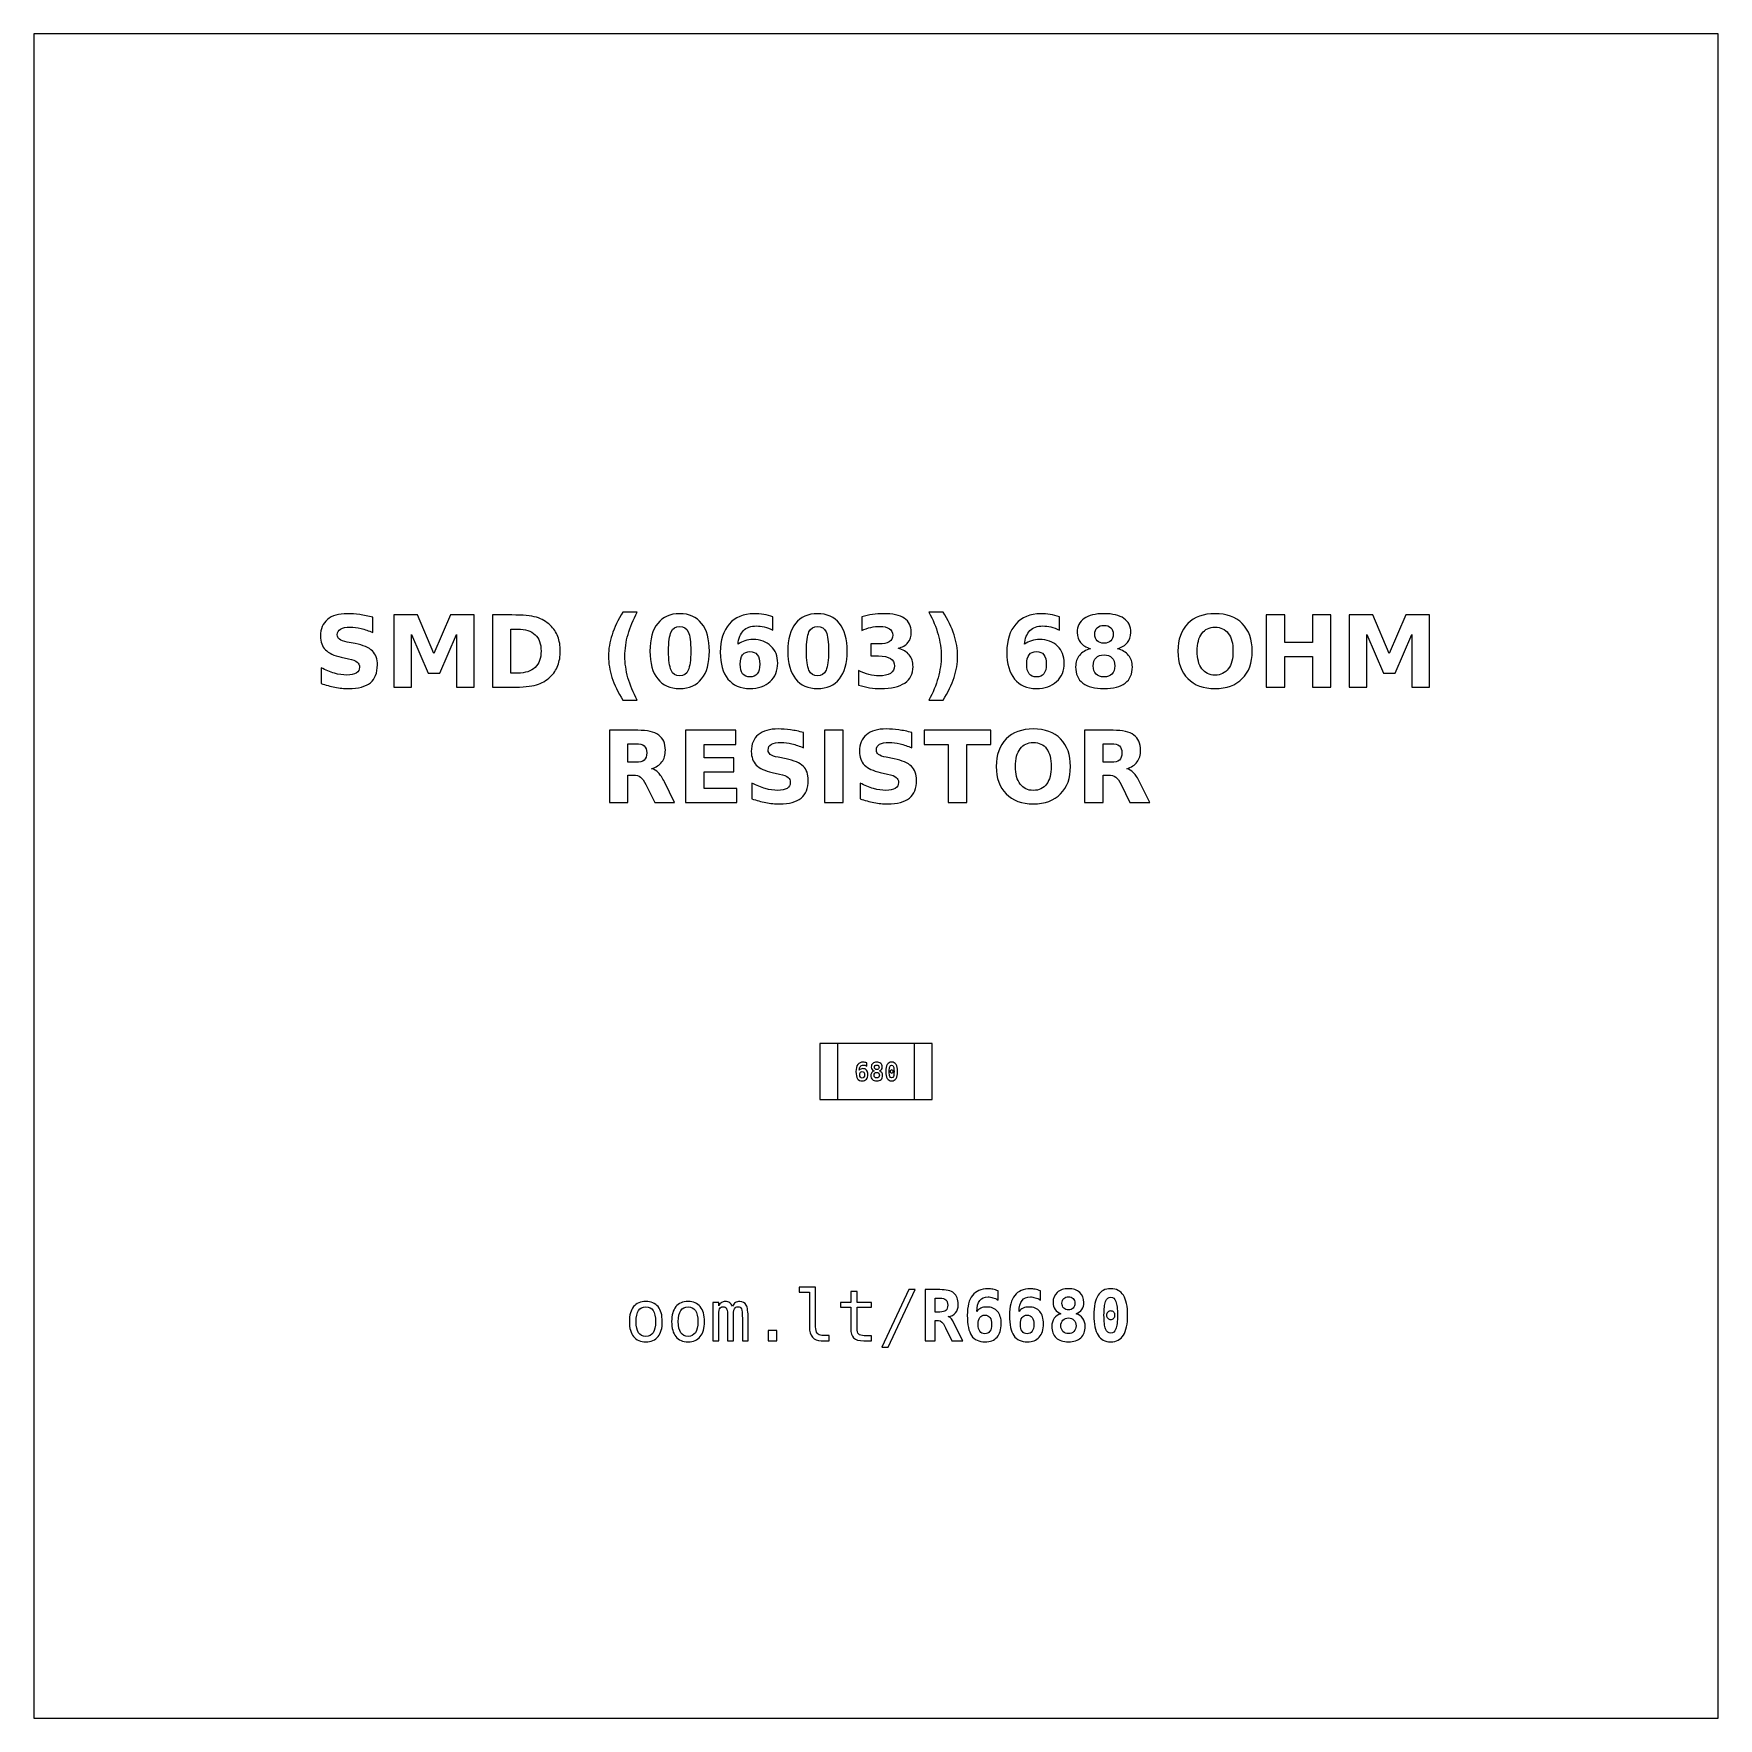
# Model space of a CAD drawing. Header units: centimetres. Extents: x -11.7 to -9.3, y -16.05 to -13.65.
import ezdxf

# ---------------------------------------------------------------- set-up
doc = ezdxf.new("R2010")
doc.units = ezdxf.units.CM
doc.header["$MEASUREMENT"] = 0
doc.layers.add('Layer 1', color=7, linetype='Continuous')

msp = doc.modelspace()

# ---------------------------------------------------------------- linework, layer by layer
at = {"layer": 'Layer 1', "color": 7}
msp.add_lwpolyline([(-11.7, -16.05), (-9.3, -16.05), (-9.3, -13.65), (-11.7, -13.65), (-11.7, -16.05)], close=True, dxfattribs=at)
at = {"layer": 'Layer 1', "color": 7, "lineweight": 9}
for points in [[(-10.58, -15.16855), (-10.42, -15.16855), (-10.42, -15.08855), (-10.58, -15.08855), (-10.58, -15.16855)], [(-10.555, -15.16855), (-10.445, -15.16855), (-10.445, -15.08855), (-10.555, -15.08855), (-10.555, -15.16855)]]:
    msp.add_lwpolyline(points, close=True, dxfattribs=at)
at = {"layer": 'Layer 1', "color": 250}
for points, knots in [([(-11.21704, -14.48139), (-11.21704, -14.48139), (-11.21704, -14.50314), (-11.21704, -14.50314), (-11.21704, -14.50314), (-11.22269, -14.50062), (-11.22821, -14.49872), (-11.23357, -14.49743), (-11.23357, -14.49743), (-11.23896, -14.49613), (-11.24404, -14.4955), (-11.24881, -14.4955), (-11.24881, -14.4955), (-11.25514, -14.4955), (-11.25984, -14.49637), (-11.26288, -14.49811), (-11.26288, -14.49811), (-11.26591, -14.49987), (-11.26742, -14.50258), (-11.26742, -14.50625), (-11.26742, -14.50625), (-11.26742, -14.509), (-11.26641, -14.51116), (-11.26436, -14.51269), (-11.26436, -14.51269), (-11.26231, -14.51422), (-11.2586, -14.51556), (-11.25321, -14.51666), (-11.25321, -14.51666), (-11.25321, -14.51666), (-11.24192, -14.51892), (-11.24192, -14.51892), (-11.24192, -14.51892), (-11.23047, -14.52123), (-11.22236, -14.52471), (-11.21754, -14.52941), (-11.21754, -14.52941), (-11.21271, -14.53409), (-11.21029, -14.54075), (-11.21029, -14.54938), (-11.21029, -14.54938), (-11.21029, -14.56074), (-11.21365, -14.56918), (-11.22038, -14.57471), (-11.22038, -14.57471), (-11.22711, -14.58023), (-11.23738, -14.58301), (-11.25121, -14.58301), (-11.25121, -14.58301), (-11.25775, -14.58301), (-11.26429, -14.5824), (-11.27085, -14.58115), (-11.27085, -14.58115), (-11.27741, -14.5799), (-11.284, -14.57807), (-11.29056, -14.57565), (-11.29056, -14.57565), (-11.29056, -14.57565), (-11.29056, -14.55326), (-11.29056, -14.55326), (-11.29056, -14.55326), (-11.284, -14.55674), (-11.27765, -14.55937), (-11.27151, -14.56114), (-11.27151, -14.56114), (-11.26537, -14.5629), (-11.25947, -14.56379), (-11.25378, -14.56379), (-11.25378, -14.56379), (-11.24799, -14.56379), (-11.24355, -14.56283), (-11.24047, -14.5609), (-11.24047, -14.5609), (-11.23738, -14.55897), (-11.23586, -14.55622), (-11.23586, -14.55262), (-11.23586, -14.55262), (-11.23586, -14.54942), (-11.23689, -14.54693), (-11.23898, -14.54519), (-11.23898, -14.54519), (-11.24108, -14.54345), (-11.24524, -14.54188), (-11.2515, -14.54051), (-11.2515, -14.54051), (-11.2515, -14.54051), (-11.26177, -14.53823), (-11.26177, -14.53823), (-11.26177, -14.53823), (-11.27205, -14.53602), (-11.27958, -14.53252), (-11.28433, -14.52769), (-11.28433, -14.52769), (-11.28908, -14.52287), (-11.29145, -14.51636), (-11.29145, -14.5082), (-11.29145, -14.5082), (-11.29145, -14.49794), (-11.28814, -14.49006), (-11.28153, -14.48456), (-11.28153, -14.48456), (-11.27492, -14.47903), (-11.26542, -14.47628), (-11.253, -14.47628), (-11.253, -14.47628), (-11.24736, -14.47628), (-11.24155, -14.47671), (-11.23557, -14.47755), (-11.23557, -14.47755), (-11.2296, -14.4784), (-11.22342, -14.47967), (-11.21704, -14.48139)], [0, 0, 0, 0, 0.0357143, 0.0357143, 0.0357143, 0.0357143, 0.0714286, 0.0714286, 0.0714286, 0.0714286, 0.1071429, 0.1071429, 0.1071429, 0.1071429, 0.1428571, 0.1428571, 0.1428571, 0.1428571, 0.1785714, 0.1785714, 0.1785714, 0.1785714, 0.2142857, 0.2142857, 0.2142857, 0.2142857, 0.25, 0.25, 0.25, 0.25, 0.2857143, 0.2857143, 0.2857143, 0.2857143, 0.3214286, 0.3214286, 0.3214286, 0.3214286, 0.3571429, 0.3571429, 0.3571429, 0.3571429, 0.3928571, 0.3928571, 0.3928571, 0.3928571, 0.4285714, 0.4285714, 0.4285714, 0.4285714, 0.4642857, 0.4642857, 0.4642857, 0.4642857, 0.5, 0.5, 0.5, 0.5, 0.5357143, 0.5357143, 0.5357143, 0.5357143, 0.5714286, 0.5714286, 0.5714286, 0.5714286, 0.6071429, 0.6071429, 0.6071429, 0.6071429, 0.6428571, 0.6428571, 0.6428571, 0.6428571, 0.6785714, 0.6785714, 0.6785714, 0.6785714, 0.7142857, 0.7142857, 0.7142857, 0.7142857, 0.75, 0.75, 0.75, 0.75, 0.7857143, 0.7857143, 0.7857143, 0.7857143, 0.8214286, 0.8214286, 0.8214286, 0.8214286, 0.8571429, 0.8571429, 0.8571429, 0.8571429, 0.8928571, 0.8928571, 0.8928571, 0.8928571, 0.9285714, 0.9285714, 0.9285714, 0.9285714, 0.9642857, 0.9642857, 0.9642857, 0.9642857, 1, 1, 1, 1]), ([(-11.18701, -14.47814), (-11.18701, -14.47814), (-11.15326, -14.47814), (-11.15326, -14.47814), (-11.15326, -14.47814), (-11.15326, -14.47814), (-11.12981, -14.5332), (-11.12981, -14.5332), (-11.12981, -14.5332), (-11.12981, -14.5332), (-11.10625, -14.47814), (-11.10625, -14.47814), (-11.10625, -14.47814), (-11.10625, -14.47814), (-11.07257, -14.47814), (-11.07257, -14.47814), (-11.07257, -14.47814), (-11.07257, -14.47814), (-11.07257, -14.58101), (-11.07257, -14.58101), (-11.07257, -14.58101), (-11.07257, -14.58101), (-11.09764, -14.58101), (-11.09764, -14.58101), (-11.09764, -14.58101), (-11.09764, -14.58101), (-11.09764, -14.50577), (-11.09764, -14.50577), (-11.09764, -14.50577), (-11.09764, -14.50577), (-11.12135, -14.56123), (-11.12135, -14.56123), (-11.12135, -14.56123), (-11.12135, -14.56123), (-11.13816, -14.56123), (-11.13816, -14.56123), (-11.13816, -14.56123), (-11.13816, -14.56123), (-11.16187, -14.50577), (-11.16187, -14.50577), (-11.16187, -14.50577), (-11.16187, -14.50577), (-11.16187, -14.58101), (-11.16187, -14.58101), (-11.16187, -14.58101), (-11.16187, -14.58101), (-11.18701, -14.58101), (-11.18701, -14.58101), (-11.18701, -14.58101), (-11.18701, -14.58101), (-11.18701, -14.47814), (-11.18701, -14.47814)], [0, 0, 0, 0, 0.0769231, 0.0769231, 0.0769231, 0.0769231, 0.1538462, 0.1538462, 0.1538462, 0.1538462, 0.2307692, 0.2307692, 0.2307692, 0.2307692, 0.3076923, 0.3076923, 0.3076923, 0.3076923, 0.3846154, 0.3846154, 0.3846154, 0.3846154, 0.4615385, 0.4615385, 0.4615385, 0.4615385, 0.5384615, 0.5384615, 0.5384615, 0.5384615, 0.6153846, 0.6153846, 0.6153846, 0.6153846, 0.6923077, 0.6923077, 0.6923077, 0.6923077, 0.7692308, 0.7692308, 0.7692308, 0.7692308, 0.8461538, 0.8461538, 0.8461538, 0.8461538, 0.9230769, 0.9230769, 0.9230769, 0.9230769, 1, 1, 1, 1]), ([(-11.04658, -14.47814), (-11.04658, -14.47814), (-11.01859, -14.47814), (-11.01859, -14.47814), (-11.01859, -14.47814), (-11.00298, -14.47814), (-10.99136, -14.47925), (-10.98372, -14.48148), (-10.98372, -14.48148), (-10.97607, -14.48371), (-10.96951, -14.48748), (-10.96403, -14.49282), (-10.96403, -14.49282), (-10.95921, -14.49745), (-10.95564, -14.50281), (-10.95328, -14.50888), (-10.95328, -14.50888), (-10.95096, -14.51492), (-10.94978, -14.52179), (-10.94978, -14.52948), (-10.94978, -14.52948), (-10.94978, -14.53724), (-10.95096, -14.54416), (-10.95328, -14.55025), (-10.95328, -14.55025), (-10.95564, -14.55634), (-10.95921, -14.5617), (-10.96403, -14.56633), (-10.96403, -14.56633), (-10.96956, -14.57167), (-10.97617, -14.57544), (-10.98388, -14.57767), (-10.98388, -14.57767), (-10.9916, -14.5799), (-11.00317, -14.58101), (-11.01859, -14.58101), (-11.01859, -14.58101), (-11.01859, -14.58101), (-11.04658, -14.58101), (-11.04658, -14.58101), (-11.04658, -14.58101), (-11.04658, -14.58101), (-11.04658, -14.47814), (-11.04658, -14.47814)], [0, 0, 0, 0, 0.0909091, 0.0909091, 0.0909091, 0.0909091, 0.1818182, 0.1818182, 0.1818182, 0.1818182, 0.2727273, 0.2727273, 0.2727273, 0.2727273, 0.3636364, 0.3636364, 0.3636364, 0.3636364, 0.4545455, 0.4545455, 0.4545455, 0.4545455, 0.5454545, 0.5454545, 0.5454545, 0.5454545, 0.6363636, 0.6363636, 0.6363636, 0.6363636, 0.7272727, 0.7272727, 0.7272727, 0.7272727, 0.8181818, 0.8181818, 0.8181818, 0.8181818, 0.9090909, 0.9090909, 0.9090909, 0.9090909, 1, 1, 1, 1]), ([(-10.84009, -14.59961), (-10.84009, -14.59961), (-10.86055, -14.59961), (-10.86055, -14.59961), (-10.86055, -14.59961), (-10.86758, -14.58828), (-10.87278, -14.57748), (-10.87612, -14.56725), (-10.87612, -14.56725), (-10.87948, -14.55704), (-10.88115, -14.54691), (-10.88115, -14.53684), (-10.88115, -14.53684), (-10.88115, -14.52678), (-10.87946, -14.51659), (-10.8761, -14.50629), (-10.8761, -14.50629), (-10.87271, -14.49597), (-10.86754, -14.4852), (-10.86055, -14.47393), (-10.86055, -14.47393), (-10.86055, -14.47393), (-10.84009, -14.47393), (-10.84009, -14.47393), (-10.84009, -14.47393), (-10.84597, -14.48482), (-10.85037, -14.49547), (-10.85331, -14.50587), (-10.85331, -14.50587), (-10.85625, -14.51626), (-10.85773, -14.52654), (-10.85773, -14.5367), (-10.85773, -14.5367), (-10.85773, -14.54686), (-10.85627, -14.55714), (-10.85336, -14.56758), (-10.85336, -14.56758), (-10.85044, -14.578), (-10.84602, -14.58868), (-10.84009, -14.59961)], [0, 0, 0, 0, 0.1, 0.1, 0.1, 0.1, 0.2, 0.2, 0.2, 0.2, 0.3, 0.3, 0.3, 0.3, 0.4, 0.4, 0.4, 0.4, 0.5, 0.5, 0.5, 0.5, 0.6, 0.6, 0.6, 0.6, 0.7, 0.7, 0.7, 0.7, 0.8, 0.8, 0.8, 0.8, 0.9, 0.9, 0.9, 0.9, 1, 1, 1, 1]), ([(-10.73736, -14.52967), (-10.73736, -14.54672), (-10.74103, -14.55987), (-10.74839, -14.56913), (-10.74839, -14.56913), (-10.75573, -14.57838), (-10.76617, -14.58301), (-10.77967, -14.58301), (-10.77967, -14.58301), (-10.79322, -14.58301), (-10.80368, -14.57838), (-10.81102, -14.56913), (-10.81102, -14.56913), (-10.81838, -14.55987), (-10.82205, -14.54672), (-10.82205, -14.52967), (-10.82205, -14.52967), (-10.82205, -14.5126), (-10.81838, -14.49942), (-10.81102, -14.49016), (-10.81102, -14.49016), (-10.80368, -14.48092), (-10.79322, -14.47628), (-10.77967, -14.47628), (-10.77967, -14.47628), (-10.76617, -14.47628), (-10.75573, -14.48092), (-10.74839, -14.49016), (-10.74839, -14.49016), (-10.74103, -14.49942), (-10.73736, -14.5126), (-10.73736, -14.52967)], [0, 0, 0, 0, 0.125, 0.125, 0.125, 0.125, 0.25, 0.25, 0.25, 0.25, 0.375, 0.375, 0.375, 0.375, 0.5, 0.5, 0.5, 0.5, 0.625, 0.625, 0.625, 0.625, 0.75, 0.75, 0.75, 0.75, 0.875, 0.875, 0.875, 0.875, 1, 1, 1, 1]), ([(-10.76389, -14.52948), (-10.76389, -14.51662), (-10.76509, -14.50756), (-10.76751, -14.50229), (-10.76751, -14.50229), (-10.76991, -14.49705), (-10.77398, -14.49442), (-10.77967, -14.49442), (-10.77967, -14.49442), (-10.78536, -14.49442), (-10.78943, -14.49705), (-10.79188, -14.50229), (-10.79188, -14.50229), (-10.7943, -14.50756), (-10.79552, -14.51662), (-10.79552, -14.52948), (-10.79552, -14.52948), (-10.79552, -14.54246), (-10.7943, -14.55164), (-10.79188, -14.55695), (-10.79188, -14.55695), (-10.78943, -14.56229), (-10.78536, -14.56495), (-10.77967, -14.56495), (-10.77967, -14.56495), (-10.77403, -14.56495), (-10.76998, -14.56229), (-10.76753, -14.55695), (-10.76753, -14.55695), (-10.76511, -14.55164), (-10.76389, -14.54246), (-10.76389, -14.52948)], [0, 0, 0, 0, 0.125, 0.125, 0.125, 0.125, 0.25, 0.25, 0.25, 0.25, 0.375, 0.375, 0.375, 0.375, 0.5, 0.5, 0.5, 0.5, 0.625, 0.625, 0.625, 0.625, 0.75, 0.75, 0.75, 0.75, 0.875, 0.875, 0.875, 0.875, 1, 1, 1, 1]), ([(-10.64677, -14.48082), (-10.64677, -14.48082), (-10.64677, -14.49985), (-10.64677, -14.49985), (-10.64677, -14.49985), (-10.65114, -14.49778), (-10.65523, -14.49625), (-10.65909, -14.49526), (-10.65909, -14.49526), (-10.66295, -14.49427), (-10.66673, -14.49378), (-10.6704, -14.49378), (-10.6704, -14.49378), (-10.67831, -14.49378), (-10.68444, -14.49597), (-10.68886, -14.50037), (-10.68886, -14.50037), (-10.69326, -14.50474), (-10.69585, -14.51125), (-10.69658, -14.51989), (-10.69658, -14.51989), (-10.69355, -14.51765), (-10.69025, -14.51596), (-10.68672, -14.51483), (-10.68672, -14.51483), (-10.6832, -14.5137), (-10.67934, -14.51314), (-10.67515, -14.51314), (-10.67515, -14.51314), (-10.66464, -14.51314), (-10.65615, -14.51622), (-10.64971, -14.52238), (-10.64971, -14.52238), (-10.64324, -14.52852), (-10.64002, -14.53658), (-10.64002, -14.54656), (-10.64002, -14.54656), (-10.64002, -14.55759), (-10.64362, -14.56641), (-10.65084, -14.57306), (-10.65084, -14.57306), (-10.65803, -14.57969), (-10.66772, -14.58301), (-10.67983, -14.58301), (-10.67983, -14.58301), (-10.69319, -14.58301), (-10.70354, -14.57849), (-10.71088, -14.56946), (-10.71088, -14.56946), (-10.71819, -14.56045), (-10.72186, -14.54764), (-10.72186, -14.53106), (-10.72186, -14.53106), (-10.72186, -14.51408), (-10.71758, -14.50072), (-10.70902, -14.49101), (-10.70902, -14.49101), (-10.70044, -14.48129), (-10.6887, -14.47642), (-10.67377, -14.47642), (-10.67377, -14.47642), (-10.66904, -14.47642), (-10.66445, -14.4768), (-10.65998, -14.47753), (-10.65998, -14.47753), (-10.65554, -14.47826), (-10.65114, -14.47936), (-10.64677, -14.48082)], [0, 0, 0, 0, 0.0588235, 0.0588235, 0.0588235, 0.0588235, 0.1176471, 0.1176471, 0.1176471, 0.1176471, 0.1764706, 0.1764706, 0.1764706, 0.1764706, 0.2352941, 0.2352941, 0.2352941, 0.2352941, 0.2941176, 0.2941176, 0.2941176, 0.2941176, 0.3529412, 0.3529412, 0.3529412, 0.3529412, 0.4117647, 0.4117647, 0.4117647, 0.4117647, 0.4705882, 0.4705882, 0.4705882, 0.4705882, 0.5294118, 0.5294118, 0.5294118, 0.5294118, 0.5882353, 0.5882353, 0.5882353, 0.5882353, 0.6470588, 0.6470588, 0.6470588, 0.6470588, 0.7058824, 0.7058824, 0.7058824, 0.7058824, 0.7647059, 0.7647059, 0.7647059, 0.7647059, 0.8235294, 0.8235294, 0.8235294, 0.8235294, 0.8823529, 0.8823529, 0.8823529, 0.8823529, 0.9411765, 0.9411765, 0.9411765, 0.9411765, 1, 1, 1, 1]), ([(-10.54098, -14.52967), (-10.54098, -14.54672), (-10.54465, -14.55987), (-10.55201, -14.56913), (-10.55201, -14.56913), (-10.55935, -14.57838), (-10.56979, -14.58301), (-10.58329, -14.58301), (-10.58329, -14.58301), (-10.59684, -14.58301), (-10.6073, -14.57838), (-10.61464, -14.56913), (-10.61464, -14.56913), (-10.622, -14.55987), (-10.62567, -14.54672), (-10.62567, -14.52967), (-10.62567, -14.52967), (-10.62567, -14.5126), (-10.622, -14.49942), (-10.61464, -14.49016), (-10.61464, -14.49016), (-10.6073, -14.48092), (-10.59684, -14.47628), (-10.58329, -14.47628), (-10.58329, -14.47628), (-10.56979, -14.47628), (-10.55935, -14.48092), (-10.55201, -14.49016), (-10.55201, -14.49016), (-10.54465, -14.49942), (-10.54098, -14.5126), (-10.54098, -14.52967)], [0, 0, 0, 0, 0.125, 0.125, 0.125, 0.125, 0.25, 0.25, 0.25, 0.25, 0.375, 0.375, 0.375, 0.375, 0.5, 0.5, 0.5, 0.5, 0.625, 0.625, 0.625, 0.625, 0.75, 0.75, 0.75, 0.75, 0.875, 0.875, 0.875, 0.875, 1, 1, 1, 1]), ([(-10.56751, -14.52948), (-10.56751, -14.51662), (-10.56871, -14.50756), (-10.57113, -14.50229), (-10.57113, -14.50229), (-10.57353, -14.49705), (-10.5776, -14.49442), (-10.58329, -14.49442), (-10.58329, -14.49442), (-10.58898, -14.49442), (-10.59305, -14.49705), (-10.5955, -14.50229), (-10.5955, -14.50229), (-10.59792, -14.50756), (-10.59914, -14.51662), (-10.59914, -14.52948), (-10.59914, -14.52948), (-10.59914, -14.54246), (-10.59792, -14.55164), (-10.5955, -14.55695), (-10.5955, -14.55695), (-10.59305, -14.56229), (-10.58898, -14.56495), (-10.58329, -14.56495), (-10.58329, -14.56495), (-10.57765, -14.56495), (-10.5736, -14.56229), (-10.57115, -14.55695), (-10.57115, -14.55695), (-10.56873, -14.55164), (-10.56751, -14.54246), (-10.56751, -14.52948)], [0, 0, 0, 0, 0.125, 0.125, 0.125, 0.125, 0.25, 0.25, 0.25, 0.25, 0.375, 0.375, 0.375, 0.375, 0.5, 0.5, 0.5, 0.5, 0.625, 0.625, 0.625, 0.625, 0.75, 0.75, 0.75, 0.75, 0.875, 0.875, 0.875, 0.875, 1, 1, 1, 1]), ([(-10.4685, -14.52553), (-10.46158, -14.52732), (-10.45629, -14.53045), (-10.45269, -14.53487), (-10.45269, -14.53487), (-10.44909, -14.53931), (-10.44728, -14.54493), (-10.44728, -14.55178), (-10.44728, -14.55178), (-10.44728, -14.56198), (-10.45119, -14.56974), (-10.45899, -14.57506), (-10.45899, -14.57506), (-10.4668, -14.58035), (-10.47819, -14.58301), (-10.49317, -14.58301), (-10.49317, -14.58301), (-10.49846, -14.58301), (-10.50375, -14.58259), (-10.50907, -14.58174), (-10.50907, -14.58174), (-10.51436, -14.58089), (-10.5196, -14.5796), (-10.5248, -14.57791), (-10.5248, -14.57791), (-10.5248, -14.57791), (-10.5248, -14.55744), (-10.5248, -14.55744), (-10.5248, -14.55744), (-10.51984, -14.55991), (-10.51492, -14.5618), (-10.51003, -14.56307), (-10.51003, -14.56307), (-10.50514, -14.56431), (-10.50032, -14.56495), (-10.49559, -14.56495), (-10.49559, -14.56495), (-10.48856, -14.56495), (-10.48317, -14.56372), (-10.47943, -14.5613), (-10.47943, -14.5613), (-10.47569, -14.55886), (-10.47381, -14.55538), (-10.47381, -14.55081), (-10.47381, -14.55081), (-10.47381, -14.54613), (-10.47574, -14.54258), (-10.47957, -14.54018), (-10.47957, -14.54018), (-10.48341, -14.53776), (-10.48907, -14.53656), (-10.49655, -14.53656), (-10.49655, -14.53656), (-10.49655, -14.53656), (-10.50716, -14.53656), (-10.50716, -14.53656), (-10.50716, -14.53656), (-10.50716, -14.53656), (-10.50716, -14.51946), (-10.50716, -14.51946), (-10.50716, -14.51946), (-10.50716, -14.51946), (-10.49601, -14.51946), (-10.49601, -14.51946), (-10.49601, -14.51946), (-10.48933, -14.51946), (-10.48439, -14.51843), (-10.48113, -14.51633), (-10.48113, -14.51633), (-10.47786, -14.51424), (-10.47623, -14.51107), (-10.47623, -14.50681), (-10.47623, -14.50681), (-10.47623, -14.50286), (-10.47781, -14.4998), (-10.48098, -14.49766), (-10.48098, -14.49766), (-10.48416, -14.4955), (-10.48863, -14.49442), (-10.49441, -14.49442), (-10.49441, -14.49442), (-10.49869, -14.49442), (-10.503, -14.49489), (-10.50737, -14.49585), (-10.50737, -14.49585), (-10.51172, -14.49681), (-10.51605, -14.49825), (-10.52038, -14.50013), (-10.52038, -14.50013), (-10.52038, -14.50013), (-10.52038, -14.4807), (-10.52038, -14.4807), (-10.52038, -14.4807), (-10.51513, -14.47922), (-10.50996, -14.47812), (-10.50481, -14.47739), (-10.50481, -14.47739), (-10.49966, -14.47666), (-10.49463, -14.47628), (-10.48966, -14.47628), (-10.48966, -14.47628), (-10.4763, -14.47628), (-10.46629, -14.47847), (-10.45965, -14.48287), (-10.45965, -14.48287), (-10.45302, -14.48724), (-10.44971, -14.49385), (-10.44971, -14.50267), (-10.44971, -14.50267), (-10.44971, -14.50867), (-10.45128, -14.51361), (-10.45446, -14.51744), (-10.45446, -14.51744), (-10.45763, -14.52127), (-10.46231, -14.52398), (-10.4685, -14.52553)], [0, 0, 0, 0, 0.0344828, 0.0344828, 0.0344828, 0.0344828, 0.0689655, 0.0689655, 0.0689655, 0.0689655, 0.1034483, 0.1034483, 0.1034483, 0.1034483, 0.137931, 0.137931, 0.137931, 0.137931, 0.1724138, 0.1724138, 0.1724138, 0.1724138, 0.2068966, 0.2068966, 0.2068966, 0.2068966, 0.2413793, 0.2413793, 0.2413793, 0.2413793, 0.2758621, 0.2758621, 0.2758621, 0.2758621, 0.3103448, 0.3103448, 0.3103448, 0.3103448, 0.3448276, 0.3448276, 0.3448276, 0.3448276, 0.3793103, 0.3793103, 0.3793103, 0.3793103, 0.4137931, 0.4137931, 0.4137931, 0.4137931, 0.4482759, 0.4482759, 0.4482759, 0.4482759, 0.4827586, 0.4827586, 0.4827586, 0.4827586, 0.5172414, 0.5172414, 0.5172414, 0.5172414, 0.5517241, 0.5517241, 0.5517241, 0.5517241, 0.5862069, 0.5862069, 0.5862069, 0.5862069, 0.6206897, 0.6206897, 0.6206897, 0.6206897, 0.6551724, 0.6551724, 0.6551724, 0.6551724, 0.6896552, 0.6896552, 0.6896552, 0.6896552, 0.7241379, 0.7241379, 0.7241379, 0.7241379, 0.7586207, 0.7586207, 0.7586207, 0.7586207, 0.7931034, 0.7931034, 0.7931034, 0.7931034, 0.8275862, 0.8275862, 0.8275862, 0.8275862, 0.862069, 0.862069, 0.862069, 0.862069, 0.8965517, 0.8965517, 0.8965517, 0.8965517, 0.9310345, 0.9310345, 0.9310345, 0.9310345, 0.9655172, 0.9655172, 0.9655172, 0.9655172, 1, 1, 1, 1]), ([(-10.42475, -14.59961), (-10.41887, -14.58868), (-10.41445, -14.578), (-10.41151, -14.56758), (-10.41151, -14.56758), (-10.40857, -14.55714), (-10.40711, -14.54686), (-10.40711, -14.5367), (-10.40711, -14.5367), (-10.40711, -14.52654), (-10.40857, -14.51626), (-10.41151, -14.50587), (-10.41151, -14.50587), (-10.41445, -14.49547), (-10.41887, -14.48482), (-10.42475, -14.47393), (-10.42475, -14.47393), (-10.42475, -14.47393), (-10.40429, -14.47393), (-10.40429, -14.47393), (-10.40429, -14.47393), (-10.39731, -14.4852), (-10.39213, -14.49597), (-10.38874, -14.50629), (-10.38874, -14.50629), (-10.38538, -14.51659), (-10.38369, -14.52678), (-10.38369, -14.53684), (-10.38369, -14.53684), (-10.38369, -14.54691), (-10.38536, -14.55704), (-10.38872, -14.56725), (-10.38872, -14.56725), (-10.39206, -14.57748), (-10.39726, -14.58828), (-10.40429, -14.59961), (-10.40429, -14.59961), (-10.40429, -14.59961), (-10.42475, -14.59961), (-10.42475, -14.59961)], [0, 0, 0, 0, 0.1, 0.1, 0.1, 0.1, 0.2, 0.2, 0.2, 0.2, 0.3, 0.3, 0.3, 0.3, 0.4, 0.4, 0.4, 0.4, 0.5, 0.5, 0.5, 0.5, 0.6, 0.6, 0.6, 0.6, 0.7, 0.7, 0.7, 0.7, 0.8, 0.8, 0.8, 0.8, 0.9, 0.9, 0.9, 0.9, 1, 1, 1, 1]), ([(-10.23858, -14.48082), (-10.23858, -14.48082), (-10.23858, -14.49985), (-10.23858, -14.49985), (-10.23858, -14.49985), (-10.24295, -14.49778), (-10.24704, -14.49625), (-10.2509, -14.49526), (-10.2509, -14.49526), (-10.25476, -14.49427), (-10.25854, -14.49378), (-10.26221, -14.49378), (-10.26221, -14.49378), (-10.27012, -14.49378), (-10.27625, -14.49597), (-10.28067, -14.50037), (-10.28067, -14.50037), (-10.28507, -14.50474), (-10.28766, -14.51125), (-10.28839, -14.51989), (-10.28839, -14.51989), (-10.28536, -14.51765), (-10.28206, -14.51596), (-10.27853, -14.51483), (-10.27853, -14.51483), (-10.27501, -14.5137), (-10.27115, -14.51314), (-10.26696, -14.51314), (-10.26696, -14.51314), (-10.25645, -14.51314), (-10.24796, -14.51622), (-10.24152, -14.52238), (-10.24152, -14.52238), (-10.23505, -14.52852), (-10.23183, -14.53658), (-10.23183, -14.54656), (-10.23183, -14.54656), (-10.23183, -14.55759), (-10.23543, -14.56641), (-10.24265, -14.57306), (-10.24265, -14.57306), (-10.24984, -14.57969), (-10.25953, -14.58301), (-10.27164, -14.58301), (-10.27164, -14.58301), (-10.285, -14.58301), (-10.29535, -14.57849), (-10.30269, -14.56946), (-10.30269, -14.56946), (-10.31, -14.56045), (-10.31367, -14.54764), (-10.31367, -14.53106), (-10.31367, -14.53106), (-10.31367, -14.51408), (-10.30939, -14.50072), (-10.30083, -14.49101), (-10.30083, -14.49101), (-10.29225, -14.48129), (-10.28051, -14.47642), (-10.26558, -14.47642), (-10.26558, -14.47642), (-10.26085, -14.47642), (-10.25626, -14.4768), (-10.25179, -14.47753), (-10.25179, -14.47753), (-10.24735, -14.47826), (-10.24295, -14.47936), (-10.23858, -14.48082)], [0, 0, 0, 0, 0.0588235, 0.0588235, 0.0588235, 0.0588235, 0.1176471, 0.1176471, 0.1176471, 0.1176471, 0.1764706, 0.1764706, 0.1764706, 0.1764706, 0.2352941, 0.2352941, 0.2352941, 0.2352941, 0.2941176, 0.2941176, 0.2941176, 0.2941176, 0.3529412, 0.3529412, 0.3529412, 0.3529412, 0.4117647, 0.4117647, 0.4117647, 0.4117647, 0.4705882, 0.4705882, 0.4705882, 0.4705882, 0.5294118, 0.5294118, 0.5294118, 0.5294118, 0.5882353, 0.5882353, 0.5882353, 0.5882353, 0.6470588, 0.6470588, 0.6470588, 0.6470588, 0.7058824, 0.7058824, 0.7058824, 0.7058824, 0.7647059, 0.7647059, 0.7647059, 0.7647059, 0.8235294, 0.8235294, 0.8235294, 0.8235294, 0.8823529, 0.8823529, 0.8823529, 0.8823529, 0.9411765, 0.9411765, 0.9411765, 0.9411765, 1, 1, 1, 1]), ([(-10.19448, -14.52624), (-10.20071, -14.52435), (-10.20542, -14.52146), (-10.20859, -14.51756), (-10.20859, -14.51756), (-10.21177, -14.51365), (-10.21334, -14.50879), (-10.21334, -14.50295), (-10.21334, -14.50295), (-10.21334, -14.49427), (-10.2101, -14.48764), (-10.20363, -14.4831), (-10.20363, -14.4831), (-10.19716, -14.47856), (-10.18764, -14.47628), (-10.1751, -14.47628), (-10.1751, -14.47628), (-10.16266, -14.47628), (-10.15318, -14.47854), (-10.14671, -14.48308), (-10.14671, -14.48308), (-10.14025, -14.4876), (-10.137, -14.49423), (-10.137, -14.50295), (-10.137, -14.50295), (-10.137, -14.50879), (-10.1386, -14.51365), (-10.14177, -14.51756), (-10.14177, -14.51756), (-10.14497, -14.52146), (-10.1497, -14.52435), (-10.15593, -14.52624), (-10.15593, -14.52624), (-10.14895, -14.52816), (-10.14368, -14.53129), (-10.14013, -14.53564), (-10.14013, -14.53564), (-10.13658, -14.53997), (-10.13479, -14.54545), (-10.13479, -14.55208), (-10.13479, -14.55208), (-10.13479, -14.56227), (-10.13818, -14.56998), (-10.14495, -14.57518), (-10.14495, -14.57518), (-10.15172, -14.5804), (-10.16179, -14.58301), (-10.1751, -14.58301), (-10.1751, -14.58301), (-10.18848, -14.58301), (-10.19857, -14.5804), (-10.20539, -14.57518), (-10.20539, -14.57518), (-10.21221, -14.56998), (-10.21562, -14.56227), (-10.21562, -14.55208), (-10.21562, -14.55208), (-10.21562, -14.54545), (-10.21383, -14.53997), (-10.21028, -14.53564), (-10.21028, -14.53564), (-10.20673, -14.53129), (-10.20146, -14.52816), (-10.19448, -14.52624)], [0, 0, 0, 0, 0.0625, 0.0625, 0.0625, 0.0625, 0.125, 0.125, 0.125, 0.125, 0.1875, 0.1875, 0.1875, 0.1875, 0.25, 0.25, 0.25, 0.25, 0.3125, 0.3125, 0.3125, 0.3125, 0.375, 0.375, 0.375, 0.375, 0.4375, 0.4375, 0.4375, 0.4375, 0.5, 0.5, 0.5, 0.5, 0.5625, 0.5625, 0.5625, 0.5625, 0.625, 0.625, 0.625, 0.625, 0.6875, 0.6875, 0.6875, 0.6875, 0.75, 0.75, 0.75, 0.75, 0.8125, 0.8125, 0.8125, 0.8125, 0.875, 0.875, 0.875, 0.875, 0.9375, 0.9375, 0.9375, 0.9375, 1, 1, 1, 1]), ([(-10.18827, -14.50563), (-10.18827, -14.50973), (-10.18714, -14.51288), (-10.18486, -14.51506), (-10.18486, -14.51506), (-10.18258, -14.51728), (-10.17933, -14.51838), (-10.1751, -14.51838), (-10.1751, -14.51838), (-10.17096, -14.51838), (-10.16776, -14.51728), (-10.16553, -14.51506), (-10.16553, -14.51506), (-10.16327, -14.51288), (-10.16214, -14.50973), (-10.16214, -14.50563), (-10.16214, -14.50563), (-10.16214, -14.50154), (-10.16327, -14.49841), (-10.16553, -14.49623), (-10.16553, -14.49623), (-10.16776, -14.49404), (-10.17096, -14.49296), (-10.1751, -14.49296), (-10.1751, -14.49296), (-10.17933, -14.49296), (-10.18258, -14.49406), (-10.18486, -14.49627), (-10.18486, -14.49627), (-10.18714, -14.49846), (-10.18827, -14.50159), (-10.18827, -14.50563)], [0, 0, 0, 0, 0.125, 0.125, 0.125, 0.125, 0.25, 0.25, 0.25, 0.25, 0.375, 0.375, 0.375, 0.375, 0.5, 0.5, 0.5, 0.5, 0.625, 0.625, 0.625, 0.625, 0.75, 0.75, 0.75, 0.75, 0.875, 0.875, 0.875, 0.875, 1, 1, 1, 1]), ([(-10.01696, -14.47628), (-10.00043, -14.47628), (-9.98747, -14.48101), (-9.97811, -14.49049), (-9.97811, -14.49049), (-9.96873, -14.49994), (-9.96405, -14.51299), (-9.96405, -14.52967), (-9.96405, -14.52967), (-9.96405, -14.5463), (-9.96873, -14.55935), (-9.97811, -14.5688), (-9.97811, -14.5688), (-9.98747, -14.57828), (-10.00043, -14.58301), (-10.01696, -14.58301), (-10.01696, -14.58301), (-10.03345, -14.58301), (-10.04638, -14.57828), (-10.05579, -14.5688), (-10.05579, -14.5688), (-10.06517, -14.55935), (-10.06988, -14.5463), (-10.06988, -14.52967), (-10.06988, -14.52967), (-10.06988, -14.51299), (-10.06517, -14.49994), (-10.05579, -14.49049), (-10.05579, -14.49049), (-10.04638, -14.48101), (-10.03345, -14.47628), (-10.01696, -14.47628)], [0, 0, 0, 0, 0.125, 0.125, 0.125, 0.125, 0.25, 0.25, 0.25, 0.25, 0.375, 0.375, 0.375, 0.375, 0.5, 0.5, 0.5, 0.5, 0.625, 0.625, 0.625, 0.625, 0.75, 0.75, 0.75, 0.75, 0.875, 0.875, 0.875, 0.875, 1, 1, 1, 1]), ([(-10.01696, -14.4955), (-10.02505, -14.4955), (-10.03131, -14.49848), (-10.03578, -14.50446), (-10.03578, -14.50446), (-10.04022, -14.51043), (-10.04246, -14.51883), (-10.04246, -14.52967), (-10.04246, -14.52967), (-10.04246, -14.54049), (-10.04022, -14.54886), (-10.03578, -14.55483), (-10.03578, -14.55483), (-10.03131, -14.56081), (-10.02505, -14.56379), (-10.01696, -14.56379), (-10.01696, -14.56379), (-10.00882, -14.56379), (-10.00255, -14.56081), (-9.99808, -14.55483), (-9.99808, -14.55483), (-9.99363, -14.54886), (-9.9914, -14.54049), (-9.9914, -14.52967), (-9.9914, -14.52967), (-9.9914, -14.51883), (-9.99363, -14.51043), (-9.99808, -14.50446), (-9.99808, -14.50446), (-10.00255, -14.49848), (-10.00882, -14.4955), (-10.01696, -14.4955)], [0, 0, 0, 0, 0.125, 0.125, 0.125, 0.125, 0.25, 0.25, 0.25, 0.25, 0.375, 0.375, 0.375, 0.375, 0.5, 0.5, 0.5, 0.5, 0.625, 0.625, 0.625, 0.625, 0.75, 0.75, 0.75, 0.75, 0.875, 0.875, 0.875, 0.875, 1, 1, 1, 1]), ([(-9.94398, -14.47814), (-9.94398, -14.47814), (-9.91745, -14.47814), (-9.91745, -14.47814), (-9.91745, -14.47814), (-9.91745, -14.47814), (-9.91745, -14.51735), (-9.91745, -14.51735), (-9.91745, -14.51735), (-9.91745, -14.51735), (-9.87832, -14.51735), (-9.87832, -14.51735), (-9.87832, -14.51735), (-9.87832, -14.51735), (-9.87832, -14.47814), (-9.87832, -14.47814), (-9.87832, -14.47814), (-9.87832, -14.47814), (-9.85179, -14.47814), (-9.85179, -14.47814), (-9.85179, -14.47814), (-9.85179, -14.47814), (-9.85179, -14.58101), (-9.85179, -14.58101), (-9.85179, -14.58101), (-9.85179, -14.58101), (-9.87832, -14.58101), (-9.87832, -14.58101), (-9.87832, -14.58101), (-9.87832, -14.58101), (-9.87832, -14.53741), (-9.87832, -14.53741), (-9.87832, -14.53741), (-9.87832, -14.53741), (-9.91745, -14.53741), (-9.91745, -14.53741), (-9.91745, -14.53741), (-9.91745, -14.53741), (-9.91745, -14.58101), (-9.91745, -14.58101), (-9.91745, -14.58101), (-9.91745, -14.58101), (-9.94398, -14.58101), (-9.94398, -14.58101), (-9.94398, -14.58101), (-9.94398, -14.58101), (-9.94398, -14.47814), (-9.94398, -14.47814)], [0, 0, 0, 0, 0.0833333, 0.0833333, 0.0833333, 0.0833333, 0.1666667, 0.1666667, 0.1666667, 0.1666667, 0.25, 0.25, 0.25, 0.25, 0.3333333, 0.3333333, 0.3333333, 0.3333333, 0.4166667, 0.4166667, 0.4166667, 0.4166667, 0.5, 0.5, 0.5, 0.5, 0.5833333, 0.5833333, 0.5833333, 0.5833333, 0.6666667, 0.6666667, 0.6666667, 0.6666667, 0.75, 0.75, 0.75, 0.75, 0.8333333, 0.8333333, 0.8333333, 0.8333333, 0.9166667, 0.9166667, 0.9166667, 0.9166667, 1, 1, 1, 1]), ([(-9.82589, -14.47814), (-9.82589, -14.47814), (-9.79214, -14.47814), (-9.79214, -14.47814), (-9.79214, -14.47814), (-9.79214, -14.47814), (-9.76869, -14.5332), (-9.76869, -14.5332), (-9.76869, -14.5332), (-9.76869, -14.5332), (-9.74513, -14.47814), (-9.74513, -14.47814), (-9.74513, -14.47814), (-9.74513, -14.47814), (-9.71145, -14.47814), (-9.71145, -14.47814), (-9.71145, -14.47814), (-9.71145, -14.47814), (-9.71145, -14.58101), (-9.71145, -14.58101), (-9.71145, -14.58101), (-9.71145, -14.58101), (-9.73652, -14.58101), (-9.73652, -14.58101), (-9.73652, -14.58101), (-9.73652, -14.58101), (-9.73652, -14.50577), (-9.73652, -14.50577), (-9.73652, -14.50577), (-9.73652, -14.50577), (-9.76023, -14.56123), (-9.76023, -14.56123), (-9.76023, -14.56123), (-9.76023, -14.56123), (-9.77704, -14.56123), (-9.77704, -14.56123), (-9.77704, -14.56123), (-9.77704, -14.56123), (-9.80075, -14.50577), (-9.80075, -14.50577), (-9.80075, -14.50577), (-9.80075, -14.50577), (-9.80075, -14.58101), (-9.80075, -14.58101), (-9.80075, -14.58101), (-9.80075, -14.58101), (-9.82589, -14.58101), (-9.82589, -14.58101), (-9.82589, -14.58101), (-9.82589, -14.58101), (-9.82589, -14.47814), (-9.82589, -14.47814)], [0, 0, 0, 0, 0.0769231, 0.0769231, 0.0769231, 0.0769231, 0.1538462, 0.1538462, 0.1538462, 0.1538462, 0.2307692, 0.2307692, 0.2307692, 0.2307692, 0.3076923, 0.3076923, 0.3076923, 0.3076923, 0.3846154, 0.3846154, 0.3846154, 0.3846154, 0.4615385, 0.4615385, 0.4615385, 0.4615385, 0.5384615, 0.5384615, 0.5384615, 0.5384615, 0.6153846, 0.6153846, 0.6153846, 0.6153846, 0.6923077, 0.6923077, 0.6923077, 0.6923077, 0.7692308, 0.7692308, 0.7692308, 0.7692308, 0.8461538, 0.8461538, 0.8461538, 0.8461538, 0.9230769, 0.9230769, 0.9230769, 0.9230769, 1, 1, 1, 1]), ([(-11.02005, -14.4982), (-11.02005, -14.4982), (-11.02005, -14.56095), (-11.02005, -14.56095), (-11.02005, -14.56095), (-11.02005, -14.56095), (-11.01055, -14.56095), (-11.01055, -14.56095), (-11.01055, -14.56095), (-10.99971, -14.56095), (-10.99143, -14.55827), (-10.98572, -14.55288), (-10.98572, -14.55288), (-10.98, -14.54752), (-10.97713, -14.53971), (-10.97713, -14.52948), (-10.97713, -14.52948), (-10.97713, -14.51927), (-10.97998, -14.51151), (-10.98567, -14.5062), (-10.98567, -14.5062), (-10.99136, -14.50086), (-10.99966, -14.4982), (-11.01055, -14.4982), (-11.01055, -14.4982), (-11.01055, -14.4982), (-11.02005, -14.4982), (-11.02005, -14.4982)], [0, 0, 0, 0, 0.1428571, 0.1428571, 0.1428571, 0.1428571, 0.2857143, 0.2857143, 0.2857143, 0.2857143, 0.4285714, 0.4285714, 0.4285714, 0.4285714, 0.5714286, 0.5714286, 0.5714286, 0.5714286, 0.7142857, 0.7142857, 0.7142857, 0.7142857, 0.8571429, 0.8571429, 0.8571429, 0.8571429, 1, 1, 1, 1]), ([(-10.67955, -14.53023), (-10.68421, -14.53023), (-10.68769, -14.53174), (-10.68999, -14.53475), (-10.68999, -14.53475), (-10.69232, -14.53776), (-10.69347, -14.54228), (-10.69347, -14.54827), (-10.69347, -14.54827), (-10.69347, -14.55429), (-10.69232, -14.55881), (-10.68999, -14.56182), (-10.68999, -14.56182), (-10.68769, -14.56483), (-10.68421, -14.56633), (-10.67955, -14.56633), (-10.67955, -14.56633), (-10.67487, -14.56633), (-10.67137, -14.56483), (-10.66906, -14.56182), (-10.66906, -14.56182), (-10.66673, -14.55881), (-10.66558, -14.55429), (-10.66558, -14.54827), (-10.66558, -14.54827), (-10.66558, -14.54228), (-10.66673, -14.53776), (-10.66906, -14.53475), (-10.66906, -14.53475), (-10.67137, -14.53174), (-10.67487, -14.53023), (-10.67955, -14.53023)], [0, 0, 0, 0, 0.125, 0.125, 0.125, 0.125, 0.25, 0.25, 0.25, 0.25, 0.375, 0.375, 0.375, 0.375, 0.5, 0.5, 0.5, 0.5, 0.625, 0.625, 0.625, 0.625, 0.75, 0.75, 0.75, 0.75, 0.875, 0.875, 0.875, 0.875, 1, 1, 1, 1]), ([(-10.27136, -14.53023), (-10.27602, -14.53023), (-10.2795, -14.53174), (-10.2818, -14.53475), (-10.2818, -14.53475), (-10.28413, -14.53776), (-10.28528, -14.54228), (-10.28528, -14.54827), (-10.28528, -14.54827), (-10.28528, -14.55429), (-10.28413, -14.55881), (-10.2818, -14.56182), (-10.2818, -14.56182), (-10.2795, -14.56483), (-10.27602, -14.56633), (-10.27136, -14.56633), (-10.27136, -14.56633), (-10.26668, -14.56633), (-10.26318, -14.56483), (-10.26087, -14.56182), (-10.26087, -14.56182), (-10.25854, -14.55881), (-10.25739, -14.55429), (-10.25739, -14.54827), (-10.25739, -14.54827), (-10.25739, -14.54228), (-10.25854, -14.53776), (-10.26087, -14.53475), (-10.26087, -14.53475), (-10.26318, -14.53174), (-10.26668, -14.53023), (-10.27136, -14.53023)], [0, 0, 0, 0, 0.125, 0.125, 0.125, 0.125, 0.25, 0.25, 0.25, 0.25, 0.375, 0.375, 0.375, 0.375, 0.5, 0.5, 0.5, 0.5, 0.625, 0.625, 0.625, 0.625, 0.75, 0.75, 0.75, 0.75, 0.875, 0.875, 0.875, 0.875, 1, 1, 1, 1]), ([(-10.1751, -14.53498), (-10.18006, -14.53498), (-10.1839, -14.53635), (-10.18655, -14.53905), (-10.18655, -14.53905), (-10.18921, -14.54176), (-10.19055, -14.54564), (-10.19055, -14.55069), (-10.19055, -14.55069), (-10.19055, -14.55575), (-10.18921, -14.55961), (-10.18655, -14.56231), (-10.18655, -14.56231), (-10.1839, -14.56499), (-10.18006, -14.56633), (-10.1751, -14.56633), (-10.1751, -14.56633), (-10.17018, -14.56633), (-10.16642, -14.56499), (-10.16379, -14.56231), (-10.16379, -14.56231), (-10.16118, -14.55961), (-10.15986, -14.55575), (-10.15986, -14.55069), (-10.15986, -14.55069), (-10.15986, -14.54559), (-10.16118, -14.54171), (-10.16379, -14.53901), (-10.16379, -14.53901), (-10.16642, -14.53633), (-10.17018, -14.53498), (-10.1751, -14.53498)], [0, 0, 0, 0, 0.125, 0.125, 0.125, 0.125, 0.25, 0.25, 0.25, 0.25, 0.375, 0.375, 0.375, 0.375, 0.5, 0.5, 0.5, 0.5, 0.625, 0.625, 0.625, 0.625, 0.75, 0.75, 0.75, 0.75, 0.875, 0.875, 0.875, 0.875, 1, 1, 1, 1]), ([(-10.85334, -14.70634), (-10.85334, -14.70634), (-10.85334, -14.74526), (-10.85334, -14.74526), (-10.85334, -14.74526), (-10.85334, -14.74526), (-10.87987, -14.74526), (-10.87987, -14.74526), (-10.87987, -14.74526), (-10.87987, -14.74526), (-10.87987, -14.64239), (-10.87987, -14.64239), (-10.87987, -14.64239), (-10.87987, -14.64239), (-10.83935, -14.64239), (-10.83935, -14.64239), (-10.83935, -14.64239), (-10.8258, -14.64239), (-10.81585, -14.64467), (-10.80955, -14.64921), (-10.80955, -14.64921), (-10.80323, -14.65375), (-10.80007, -14.66095), (-10.80007, -14.67078), (-10.80007, -14.67078), (-10.80007, -14.67757), (-10.80172, -14.68317), (-10.80499, -14.68752), (-10.80499, -14.68752), (-10.80828, -14.6919), (-10.81324, -14.69512), (-10.81985, -14.69717), (-10.81985, -14.69717), (-10.81623, -14.69801), (-10.81296, -14.69987), (-10.81009, -14.70279), (-10.81009, -14.70279), (-10.80722, -14.7057), (-10.80433, -14.71012), (-10.80139, -14.71605), (-10.80139, -14.71605), (-10.80139, -14.71605), (-10.78697, -14.74526), (-10.78697, -14.74526), (-10.78697, -14.74526), (-10.78697, -14.74526), (-10.81524, -14.74526), (-10.81524, -14.74526), (-10.81524, -14.74526), (-10.81524, -14.74526), (-10.82778, -14.7197), (-10.82778, -14.7197), (-10.82778, -14.7197), (-10.83029, -14.71457), (-10.83286, -14.71104), (-10.83547, -14.70916), (-10.83547, -14.70916), (-10.83806, -14.70728), (-10.84151, -14.70634), (-10.84584, -14.70634), (-10.84584, -14.70634), (-10.84584, -14.70634), (-10.85334, -14.70634), (-10.85334, -14.70634)], [0, 0, 0, 0, 0.0625, 0.0625, 0.0625, 0.0625, 0.125, 0.125, 0.125, 0.125, 0.1875, 0.1875, 0.1875, 0.1875, 0.25, 0.25, 0.25, 0.25, 0.3125, 0.3125, 0.3125, 0.3125, 0.375, 0.375, 0.375, 0.375, 0.4375, 0.4375, 0.4375, 0.4375, 0.5, 0.5, 0.5, 0.5, 0.5625, 0.5625, 0.5625, 0.5625, 0.625, 0.625, 0.625, 0.625, 0.6875, 0.6875, 0.6875, 0.6875, 0.75, 0.75, 0.75, 0.75, 0.8125, 0.8125, 0.8125, 0.8125, 0.875, 0.875, 0.875, 0.875, 0.9375, 0.9375, 0.9375, 0.9375, 1, 1, 1, 1]), ([(-10.84217, -14.68802), (-10.83662, -14.68802), (-10.83262, -14.68698), (-10.83022, -14.68491), (-10.83022, -14.68491), (-10.8278, -14.68284), (-10.8266, -14.67943), (-10.8266, -14.6747), (-10.8266, -14.6747), (-10.8266, -14.67002), (-10.8278, -14.66666), (-10.83022, -14.66464), (-10.83022, -14.66464), (-10.83262, -14.66262), (-10.83662, -14.66161), (-10.84217, -14.66161), (-10.84217, -14.66161), (-10.84217, -14.66161), (-10.85334, -14.66161), (-10.85334, -14.66161), (-10.85334, -14.66161), (-10.85334, -14.66161), (-10.85334, -14.68802), (-10.85334, -14.68802), (-10.85334, -14.68802), (-10.85334, -14.68802), (-10.84217, -14.68802), (-10.84217, -14.68802)], [0, 0, 0, 0, 0.1428571, 0.1428571, 0.1428571, 0.1428571, 0.2857143, 0.2857143, 0.2857143, 0.2857143, 0.4285714, 0.4285714, 0.4285714, 0.4285714, 0.5714286, 0.5714286, 0.5714286, 0.5714286, 0.7142857, 0.7142857, 0.7142857, 0.7142857, 0.8571429, 0.8571429, 0.8571429, 0.8571429, 1, 1, 1, 1]), ([(-10.77122, -14.64239), (-10.77122, -14.64239), (-10.69963, -14.64239), (-10.69963, -14.64239), (-10.69963, -14.64239), (-10.69963, -14.64239), (-10.69963, -14.66245), (-10.69963, -14.66245), (-10.69963, -14.66245), (-10.69963, -14.66245), (-10.74469, -14.66245), (-10.74469, -14.66245), (-10.74469, -14.66245), (-10.74469, -14.66245), (-10.74469, -14.6816), (-10.74469, -14.6816), (-10.74469, -14.6816), (-10.74469, -14.6816), (-10.70234, -14.6816), (-10.70234, -14.6816), (-10.70234, -14.6816), (-10.70234, -14.6816), (-10.70234, -14.70166), (-10.70234, -14.70166), (-10.70234, -14.70166), (-10.70234, -14.70166), (-10.74469, -14.70166), (-10.74469, -14.70166), (-10.74469, -14.70166), (-10.74469, -14.70166), (-10.74469, -14.7252), (-10.74469, -14.7252), (-10.74469, -14.7252), (-10.74469, -14.7252), (-10.69813, -14.7252), (-10.69813, -14.7252), (-10.69813, -14.7252), (-10.69813, -14.7252), (-10.69813, -14.74526), (-10.69813, -14.74526), (-10.69813, -14.74526), (-10.69813, -14.74526), (-10.77122, -14.74526), (-10.77122, -14.74526), (-10.77122, -14.74526), (-10.77122, -14.74526), (-10.77122, -14.64239), (-10.77122, -14.64239)], [0, 0, 0, 0, 0.0833333, 0.0833333, 0.0833333, 0.0833333, 0.1666667, 0.1666667, 0.1666667, 0.1666667, 0.25, 0.25, 0.25, 0.25, 0.3333333, 0.3333333, 0.3333333, 0.3333333, 0.4166667, 0.4166667, 0.4166667, 0.4166667, 0.5, 0.5, 0.5, 0.5, 0.5833333, 0.5833333, 0.5833333, 0.5833333, 0.6666667, 0.6666667, 0.6666667, 0.6666667, 0.75, 0.75, 0.75, 0.75, 0.8333333, 0.8333333, 0.8333333, 0.8333333, 0.9166667, 0.9166667, 0.9166667, 0.9166667, 1, 1, 1, 1]), ([(-10.60323, -14.64564), (-10.60323, -14.64564), (-10.60323, -14.66739), (-10.60323, -14.66739), (-10.60323, -14.66739), (-10.60888, -14.66487), (-10.6144, -14.66297), (-10.61976, -14.66168), (-10.61976, -14.66168), (-10.62515, -14.66038), (-10.63023, -14.65975), (-10.635, -14.65975), (-10.635, -14.65975), (-10.64133, -14.65975), (-10.64603, -14.66062), (-10.64907, -14.66236), (-10.64907, -14.66236), (-10.6521, -14.66412), (-10.65361, -14.66683), (-10.65361, -14.6705), (-10.65361, -14.6705), (-10.65361, -14.67325), (-10.6526, -14.67541), (-10.65055, -14.67694), (-10.65055, -14.67694), (-10.6485, -14.67847), (-10.64479, -14.67981), (-10.6394, -14.68091), (-10.6394, -14.68091), (-10.6394, -14.68091), (-10.62811, -14.68317), (-10.62811, -14.68317), (-10.62811, -14.68317), (-10.61666, -14.68548), (-10.60855, -14.68896), (-10.60373, -14.69366), (-10.60373, -14.69366), (-10.5989, -14.69834), (-10.59648, -14.705), (-10.59648, -14.71363), (-10.59648, -14.71363), (-10.59648, -14.72499), (-10.59984, -14.73343), (-10.60657, -14.73896), (-10.60657, -14.73896), (-10.6133, -14.74448), (-10.62357, -14.74726), (-10.6374, -14.74726), (-10.6374, -14.74726), (-10.64394, -14.74726), (-10.65048, -14.74665), (-10.65704, -14.7454), (-10.65704, -14.7454), (-10.6636, -14.74415), (-10.67019, -14.74232), (-10.67675, -14.7399), (-10.67675, -14.7399), (-10.67675, -14.7399), (-10.67675, -14.71751), (-10.67675, -14.71751), (-10.67675, -14.71751), (-10.67019, -14.72099), (-10.66384, -14.72362), (-10.6577, -14.72539), (-10.6577, -14.72539), (-10.65156, -14.72715), (-10.64566, -14.72804), (-10.63997, -14.72804), (-10.63997, -14.72804), (-10.63418, -14.72804), (-10.62974, -14.72708), (-10.62666, -14.72515), (-10.62666, -14.72515), (-10.62357, -14.72322), (-10.62205, -14.72047), (-10.62205, -14.71687), (-10.62205, -14.71687), (-10.62205, -14.71367), (-10.62308, -14.71118), (-10.62517, -14.70944), (-10.62517, -14.70944), (-10.62727, -14.7077), (-10.63143, -14.70613), (-10.63769, -14.70476), (-10.63769, -14.70476), (-10.63769, -14.70476), (-10.64796, -14.70248), (-10.64796, -14.70248), (-10.64796, -14.70248), (-10.65824, -14.70027), (-10.66577, -14.69677), (-10.67052, -14.69194), (-10.67052, -14.69194), (-10.67527, -14.68712), (-10.67764, -14.68061), (-10.67764, -14.67245), (-10.67764, -14.67245), (-10.67764, -14.66219), (-10.67433, -14.65431), (-10.66772, -14.64881), (-10.66772, -14.64881), (-10.66111, -14.64328), (-10.65161, -14.64053), (-10.63919, -14.64053), (-10.63919, -14.64053), (-10.63355, -14.64053), (-10.62774, -14.64096), (-10.62176, -14.6418), (-10.62176, -14.6418), (-10.61579, -14.64265), (-10.60961, -14.64392), (-10.60323, -14.64564)], [0, 0, 0, 0, 0.0357143, 0.0357143, 0.0357143, 0.0357143, 0.0714286, 0.0714286, 0.0714286, 0.0714286, 0.1071429, 0.1071429, 0.1071429, 0.1071429, 0.1428571, 0.1428571, 0.1428571, 0.1428571, 0.1785714, 0.1785714, 0.1785714, 0.1785714, 0.2142857, 0.2142857, 0.2142857, 0.2142857, 0.25, 0.25, 0.25, 0.25, 0.2857143, 0.2857143, 0.2857143, 0.2857143, 0.3214286, 0.3214286, 0.3214286, 0.3214286, 0.3571429, 0.3571429, 0.3571429, 0.3571429, 0.3928571, 0.3928571, 0.3928571, 0.3928571, 0.4285714, 0.4285714, 0.4285714, 0.4285714, 0.4642857, 0.4642857, 0.4642857, 0.4642857, 0.5, 0.5, 0.5, 0.5, 0.5357143, 0.5357143, 0.5357143, 0.5357143, 0.5714286, 0.5714286, 0.5714286, 0.5714286, 0.6071429, 0.6071429, 0.6071429, 0.6071429, 0.6428571, 0.6428571, 0.6428571, 0.6428571, 0.6785714, 0.6785714, 0.6785714, 0.6785714, 0.7142857, 0.7142857, 0.7142857, 0.7142857, 0.75, 0.75, 0.75, 0.75, 0.7857143, 0.7857143, 0.7857143, 0.7857143, 0.8214286, 0.8214286, 0.8214286, 0.8214286, 0.8571429, 0.8571429, 0.8571429, 0.8571429, 0.8928571, 0.8928571, 0.8928571, 0.8928571, 0.9285714, 0.9285714, 0.9285714, 0.9285714, 0.9642857, 0.9642857, 0.9642857, 0.9642857, 1, 1, 1, 1]), ([(-10.5732, -14.64239), (-10.5732, -14.64239), (-10.54667, -14.64239), (-10.54667, -14.64239), (-10.54667, -14.64239), (-10.54667, -14.64239), (-10.54667, -14.74526), (-10.54667, -14.74526), (-10.54667, -14.74526), (-10.54667, -14.74526), (-10.5732, -14.74526), (-10.5732, -14.74526), (-10.5732, -14.74526), (-10.5732, -14.74526), (-10.5732, -14.64239), (-10.5732, -14.64239)], [0, 0, 0, 0, 0.25, 0.25, 0.25, 0.25, 0.5, 0.5, 0.5, 0.5, 0.75, 0.75, 0.75, 0.75, 1, 1, 1, 1]), ([(-10.44912, -14.64564), (-10.44912, -14.64564), (-10.44912, -14.66739), (-10.44912, -14.66739), (-10.44912, -14.66739), (-10.45477, -14.66487), (-10.46029, -14.66297), (-10.46565, -14.66168), (-10.46565, -14.66168), (-10.47104, -14.66038), (-10.47612, -14.65975), (-10.48089, -14.65975), (-10.48089, -14.65975), (-10.48722, -14.65975), (-10.49192, -14.66062), (-10.49496, -14.66236), (-10.49496, -14.66236), (-10.49799, -14.66412), (-10.4995, -14.66683), (-10.4995, -14.6705), (-10.4995, -14.6705), (-10.4995, -14.67325), (-10.49849, -14.67541), (-10.49644, -14.67694), (-10.49644, -14.67694), (-10.49439, -14.67847), (-10.49068, -14.67981), (-10.48529, -14.68091), (-10.48529, -14.68091), (-10.48529, -14.68091), (-10.474, -14.68317), (-10.474, -14.68317), (-10.474, -14.68317), (-10.46255, -14.68548), (-10.45444, -14.68896), (-10.44962, -14.69366), (-10.44962, -14.69366), (-10.44479, -14.69834), (-10.44237, -14.705), (-10.44237, -14.71363), (-10.44237, -14.71363), (-10.44237, -14.72499), (-10.44573, -14.73343), (-10.45246, -14.73896), (-10.45246, -14.73896), (-10.45919, -14.74448), (-10.46946, -14.74726), (-10.48329, -14.74726), (-10.48329, -14.74726), (-10.48983, -14.74726), (-10.49637, -14.74665), (-10.50293, -14.7454), (-10.50293, -14.7454), (-10.50949, -14.74415), (-10.51608, -14.74232), (-10.52264, -14.7399), (-10.52264, -14.7399), (-10.52264, -14.7399), (-10.52264, -14.71751), (-10.52264, -14.71751), (-10.52264, -14.71751), (-10.51608, -14.72099), (-10.50973, -14.72362), (-10.50359, -14.72539), (-10.50359, -14.72539), (-10.49745, -14.72715), (-10.49155, -14.72804), (-10.48586, -14.72804), (-10.48586, -14.72804), (-10.48007, -14.72804), (-10.47563, -14.72708), (-10.47255, -14.72515), (-10.47255, -14.72515), (-10.46946, -14.72322), (-10.46794, -14.72047), (-10.46794, -14.71687), (-10.46794, -14.71687), (-10.46794, -14.71367), (-10.46897, -14.71118), (-10.47106, -14.70944), (-10.47106, -14.70944), (-10.47316, -14.7077), (-10.47732, -14.70613), (-10.48358, -14.70476), (-10.48358, -14.70476), (-10.48358, -14.70476), (-10.49385, -14.70248), (-10.49385, -14.70248), (-10.49385, -14.70248), (-10.50413, -14.70027), (-10.51166, -14.69677), (-10.51641, -14.69194), (-10.51641, -14.69194), (-10.52116, -14.68712), (-10.52353, -14.68061), (-10.52353, -14.67245), (-10.52353, -14.67245), (-10.52353, -14.66219), (-10.52022, -14.65431), (-10.51361, -14.64881), (-10.51361, -14.64881), (-10.507, -14.64328), (-10.4975, -14.64053), (-10.48508, -14.64053), (-10.48508, -14.64053), (-10.47944, -14.64053), (-10.47363, -14.64096), (-10.46765, -14.6418), (-10.46765, -14.6418), (-10.46168, -14.64265), (-10.4555, -14.64392), (-10.44912, -14.64564)], [0, 0, 0, 0, 0.0357143, 0.0357143, 0.0357143, 0.0357143, 0.0714286, 0.0714286, 0.0714286, 0.0714286, 0.1071429, 0.1071429, 0.1071429, 0.1071429, 0.1428571, 0.1428571, 0.1428571, 0.1428571, 0.1785714, 0.1785714, 0.1785714, 0.1785714, 0.2142857, 0.2142857, 0.2142857, 0.2142857, 0.25, 0.25, 0.25, 0.25, 0.2857143, 0.2857143, 0.2857143, 0.2857143, 0.3214286, 0.3214286, 0.3214286, 0.3214286, 0.3571429, 0.3571429, 0.3571429, 0.3571429, 0.3928571, 0.3928571, 0.3928571, 0.3928571, 0.4285714, 0.4285714, 0.4285714, 0.4285714, 0.4642857, 0.4642857, 0.4642857, 0.4642857, 0.5, 0.5, 0.5, 0.5, 0.5357143, 0.5357143, 0.5357143, 0.5357143, 0.5714286, 0.5714286, 0.5714286, 0.5714286, 0.6071429, 0.6071429, 0.6071429, 0.6071429, 0.6428571, 0.6428571, 0.6428571, 0.6428571, 0.6785714, 0.6785714, 0.6785714, 0.6785714, 0.7142857, 0.7142857, 0.7142857, 0.7142857, 0.75, 0.75, 0.75, 0.75, 0.7857143, 0.7857143, 0.7857143, 0.7857143, 0.8214286, 0.8214286, 0.8214286, 0.8214286, 0.8571429, 0.8571429, 0.8571429, 0.8571429, 0.8928571, 0.8928571, 0.8928571, 0.8928571, 0.9285714, 0.9285714, 0.9285714, 0.9285714, 0.9642857, 0.9642857, 0.9642857, 0.9642857, 1, 1, 1, 1]), ([(-10.43137, -14.64239), (-10.43137, -14.64239), (-10.33657, -14.64239), (-10.33657, -14.64239), (-10.33657, -14.64239), (-10.33657, -14.64239), (-10.33657, -14.66245), (-10.33657, -14.66245), (-10.33657, -14.66245), (-10.33657, -14.66245), (-10.37067, -14.66245), (-10.37067, -14.66245), (-10.37067, -14.66245), (-10.37067, -14.66245), (-10.37067, -14.74526), (-10.37067, -14.74526), (-10.37067, -14.74526), (-10.37067, -14.74526), (-10.3972, -14.74526), (-10.3972, -14.74526), (-10.3972, -14.74526), (-10.3972, -14.74526), (-10.3972, -14.66245), (-10.3972, -14.66245), (-10.3972, -14.66245), (-10.3972, -14.66245), (-10.43137, -14.66245), (-10.43137, -14.66245), (-10.43137, -14.66245), (-10.43137, -14.66245), (-10.43137, -14.64239), (-10.43137, -14.64239)], [0, 0, 0, 0, 0.125, 0.125, 0.125, 0.125, 0.25, 0.25, 0.25, 0.25, 0.375, 0.375, 0.375, 0.375, 0.5, 0.5, 0.5, 0.5, 0.625, 0.625, 0.625, 0.625, 0.75, 0.75, 0.75, 0.75, 0.875, 0.875, 0.875, 0.875, 1, 1, 1, 1]), ([(-10.27584, -14.64053), (-10.25931, -14.64053), (-10.24635, -14.64526), (-10.23699, -14.65474), (-10.23699, -14.65474), (-10.22761, -14.66419), (-10.22293, -14.67724), (-10.22293, -14.69392), (-10.22293, -14.69392), (-10.22293, -14.71055), (-10.22761, -14.7236), (-10.23699, -14.73305), (-10.23699, -14.73305), (-10.24635, -14.74253), (-10.25931, -14.74726), (-10.27584, -14.74726), (-10.27584, -14.74726), (-10.29233, -14.74726), (-10.30526, -14.74253), (-10.31467, -14.73305), (-10.31467, -14.73305), (-10.32405, -14.7236), (-10.32876, -14.71055), (-10.32876, -14.69392), (-10.32876, -14.69392), (-10.32876, -14.67724), (-10.32405, -14.66419), (-10.31467, -14.65474), (-10.31467, -14.65474), (-10.30526, -14.64526), (-10.29233, -14.64053), (-10.27584, -14.64053)], [0, 0, 0, 0, 0.125, 0.125, 0.125, 0.125, 0.25, 0.25, 0.25, 0.25, 0.375, 0.375, 0.375, 0.375, 0.5, 0.5, 0.5, 0.5, 0.625, 0.625, 0.625, 0.625, 0.75, 0.75, 0.75, 0.75, 0.875, 0.875, 0.875, 0.875, 1, 1, 1, 1]), ([(-10.27584, -14.65975), (-10.28393, -14.65975), (-10.29019, -14.66273), (-10.29466, -14.66871), (-10.29466, -14.66871), (-10.2991, -14.67468), (-10.30134, -14.68308), (-10.30134, -14.69392), (-10.30134, -14.69392), (-10.30134, -14.70474), (-10.2991, -14.71311), (-10.29466, -14.71908), (-10.29466, -14.71908), (-10.29019, -14.72506), (-10.28393, -14.72804), (-10.27584, -14.72804), (-10.27584, -14.72804), (-10.2677, -14.72804), (-10.26143, -14.72506), (-10.25696, -14.71908), (-10.25696, -14.71908), (-10.25251, -14.71311), (-10.25028, -14.70474), (-10.25028, -14.69392), (-10.25028, -14.69392), (-10.25028, -14.68308), (-10.25251, -14.67468), (-10.25696, -14.66871), (-10.25696, -14.66871), (-10.26143, -14.66273), (-10.2677, -14.65975), (-10.27584, -14.65975)], [0, 0, 0, 0, 0.125, 0.125, 0.125, 0.125, 0.25, 0.25, 0.25, 0.25, 0.375, 0.375, 0.375, 0.375, 0.5, 0.5, 0.5, 0.5, 0.625, 0.625, 0.625, 0.625, 0.75, 0.75, 0.75, 0.75, 0.875, 0.875, 0.875, 0.875, 1, 1, 1, 1]), ([(-10.17633, -14.70634), (-10.17633, -14.70634), (-10.17633, -14.74526), (-10.17633, -14.74526), (-10.17633, -14.74526), (-10.17633, -14.74526), (-10.20286, -14.74526), (-10.20286, -14.74526), (-10.20286, -14.74526), (-10.20286, -14.74526), (-10.20286, -14.64239), (-10.20286, -14.64239), (-10.20286, -14.64239), (-10.20286, -14.64239), (-10.16234, -14.64239), (-10.16234, -14.64239), (-10.16234, -14.64239), (-10.14879, -14.64239), (-10.13884, -14.64467), (-10.13254, -14.64921), (-10.13254, -14.64921), (-10.12622, -14.65375), (-10.12306, -14.66095), (-10.12306, -14.67078), (-10.12306, -14.67078), (-10.12306, -14.67757), (-10.12471, -14.68317), (-10.12798, -14.68752), (-10.12798, -14.68752), (-10.13127, -14.6919), (-10.13623, -14.69512), (-10.14284, -14.69717), (-10.14284, -14.69717), (-10.13922, -14.69801), (-10.13595, -14.69987), (-10.13308, -14.70279), (-10.13308, -14.70279), (-10.13021, -14.7057), (-10.12732, -14.71012), (-10.12438, -14.71605), (-10.12438, -14.71605), (-10.12438, -14.71605), (-10.10996, -14.74526), (-10.10996, -14.74526), (-10.10996, -14.74526), (-10.10996, -14.74526), (-10.13823, -14.74526), (-10.13823, -14.74526), (-10.13823, -14.74526), (-10.13823, -14.74526), (-10.15077, -14.7197), (-10.15077, -14.7197), (-10.15077, -14.7197), (-10.15328, -14.71457), (-10.15585, -14.71104), (-10.15846, -14.70916), (-10.15846, -14.70916), (-10.16105, -14.70728), (-10.1645, -14.70634), (-10.16883, -14.70634), (-10.16883, -14.70634), (-10.16883, -14.70634), (-10.17633, -14.70634), (-10.17633, -14.70634)], [0, 0, 0, 0, 0.0625, 0.0625, 0.0625, 0.0625, 0.125, 0.125, 0.125, 0.125, 0.1875, 0.1875, 0.1875, 0.1875, 0.25, 0.25, 0.25, 0.25, 0.3125, 0.3125, 0.3125, 0.3125, 0.375, 0.375, 0.375, 0.375, 0.4375, 0.4375, 0.4375, 0.4375, 0.5, 0.5, 0.5, 0.5, 0.5625, 0.5625, 0.5625, 0.5625, 0.625, 0.625, 0.625, 0.625, 0.6875, 0.6875, 0.6875, 0.6875, 0.75, 0.75, 0.75, 0.75, 0.8125, 0.8125, 0.8125, 0.8125, 0.875, 0.875, 0.875, 0.875, 0.9375, 0.9375, 0.9375, 0.9375, 1, 1, 1, 1]), ([(-10.16516, -14.68802), (-10.15961, -14.68802), (-10.15561, -14.68698), (-10.15321, -14.68491), (-10.15321, -14.68491), (-10.15079, -14.68284), (-10.14959, -14.67943), (-10.14959, -14.6747), (-10.14959, -14.6747), (-10.14959, -14.67002), (-10.15079, -14.66666), (-10.15321, -14.66464), (-10.15321, -14.66464), (-10.15561, -14.66262), (-10.15961, -14.66161), (-10.16516, -14.66161), (-10.16516, -14.66161), (-10.16516, -14.66161), (-10.17633, -14.66161), (-10.17633, -14.66161), (-10.17633, -14.66161), (-10.17633, -14.66161), (-10.17633, -14.68802), (-10.17633, -14.68802), (-10.17633, -14.68802), (-10.17633, -14.68802), (-10.16516, -14.68802), (-10.16516, -14.68802)], [0, 0, 0, 0, 0.1428571, 0.1428571, 0.1428571, 0.1428571, 0.2857143, 0.2857143, 0.2857143, 0.2857143, 0.4285714, 0.4285714, 0.4285714, 0.4285714, 0.5714286, 0.5714286, 0.5714286, 0.5714286, 0.7142857, 0.7142857, 0.7142857, 0.7142857, 0.8571429, 0.8571429, 0.8571429, 0.8571429, 1, 1, 1, 1]), ([(-10.51306, -15.11626), (-10.51306, -15.11626), (-10.51306, -15.12087), (-10.51306, -15.12087), (-10.51306, -15.12087), (-10.51397, -15.12035), (-10.51484, -15.11997), (-10.51567, -15.11971), (-10.51567, -15.11971), (-10.5165, -15.11945), (-10.5173, -15.11932), (-10.51807, -15.11932), (-10.51807, -15.11932), (-10.5199, -15.11932), (-10.5213, -15.11994), (-10.52226, -15.12117), (-10.52226, -15.12117), (-10.52322, -15.12241), (-10.52372, -15.12423), (-10.52377, -15.12664), (-10.52377, -15.12664), (-10.52323, -15.12589), (-10.52254, -15.12534), (-10.5217, -15.12496), (-10.5217, -15.12496), (-10.52086, -15.12459), (-10.51987, -15.1244), (-10.51874, -15.1244), (-10.51874, -15.1244), (-10.51642, -15.1244), (-10.51463, -15.12514), (-10.51337, -15.1266), (-10.51337, -15.1266), (-10.5121, -15.12806), (-10.51147, -15.13014), (-10.51147, -15.13283), (-10.51147, -15.13283), (-10.51147, -15.13571), (-10.51218, -15.13794), (-10.5136, -15.13953), (-10.5136, -15.13953), (-10.51502, -15.14111), (-10.51701, -15.14191), (-10.51959, -15.14191), (-10.51959, -15.14191), (-10.52272, -15.14191), (-10.525, -15.14085), (-10.52641, -15.13875), (-10.52641, -15.13875), (-10.52783, -15.13665), (-10.52854, -15.13326), (-10.52854, -15.12857), (-10.52854, -15.12857), (-10.52854, -15.12412), (-10.52768, -15.12078), (-10.52594, -15.11856), (-10.52594, -15.11856), (-10.52421, -15.11633), (-10.52161, -15.11522), (-10.51814, -15.11522), (-10.51814, -15.11522), (-10.51733, -15.11522), (-10.51651, -15.11531), (-10.51565, -15.11548), (-10.51565, -15.11548), (-10.51479, -15.11565), (-10.51393, -15.11591), (-10.51306, -15.11626)], [0, 0, 0, 0, 0.0588235, 0.0588235, 0.0588235, 0.0588235, 0.1176471, 0.1176471, 0.1176471, 0.1176471, 0.1764706, 0.1764706, 0.1764706, 0.1764706, 0.2352941, 0.2352941, 0.2352941, 0.2352941, 0.2941176, 0.2941176, 0.2941176, 0.2941176, 0.3529412, 0.3529412, 0.3529412, 0.3529412, 0.4117647, 0.4117647, 0.4117647, 0.4117647, 0.4705882, 0.4705882, 0.4705882, 0.4705882, 0.5294118, 0.5294118, 0.5294118, 0.5294118, 0.5882353, 0.5882353, 0.5882353, 0.5882353, 0.6470588, 0.6470588, 0.6470588, 0.6470588, 0.7058824, 0.7058824, 0.7058824, 0.7058824, 0.7647059, 0.7647059, 0.7647059, 0.7647059, 0.8235294, 0.8235294, 0.8235294, 0.8235294, 0.8823529, 0.8823529, 0.8823529, 0.8823529, 0.9411765, 0.9411765, 0.9411765, 0.9411765, 1, 1, 1, 1]), ([(-10.50272, -15.12774), (-10.50402, -15.12729), (-10.50501, -15.12659), (-10.50569, -15.12563), (-10.50569, -15.12563), (-10.50636, -15.12467), (-10.5067, -15.1235), (-10.5067, -15.12211), (-10.5067, -15.12211), (-10.5067, -15.11997), (-10.50601, -15.11829), (-10.50461, -15.11704), (-10.50461, -15.11704), (-10.50323, -15.1158), (-10.50134, -15.11519), (-10.49895, -15.11519), (-10.49895, -15.11519), (-10.49655, -15.11519), (-10.49465, -15.1158), (-10.49327, -15.11704), (-10.49327, -15.11704), (-10.49187, -15.11829), (-10.49118, -15.11997), (-10.49118, -15.12211), (-10.49118, -15.12211), (-10.49118, -15.12349), (-10.49151, -15.12465), (-10.49218, -15.12561), (-10.49218, -15.12561), (-10.49284, -15.12657), (-10.49381, -15.12728), (-10.49509, -15.12774), (-10.49509, -15.12774), (-10.49367, -15.12818), (-10.49256, -15.12896), (-10.49175, -15.13009), (-10.49175, -15.13009), (-10.49094, -15.13121), (-10.49054, -15.13256), (-10.49054, -15.13413), (-10.49054, -15.13413), (-10.49054, -15.1366), (-10.49127, -15.13851), (-10.49273, -15.13985), (-10.49273, -15.13985), (-10.49419, -15.1412), (-10.49627, -15.14187), (-10.49895, -15.14187), (-10.49895, -15.14187), (-10.50162, -15.14187), (-10.50369, -15.1412), (-10.50515, -15.13985), (-10.50515, -15.13985), (-10.50661, -15.13851), (-10.50734, -15.1366), (-10.50734, -15.13413), (-10.50734, -15.13413), (-10.50734, -15.13255), (-10.50693, -15.13119), (-10.50611, -15.13007), (-10.50611, -15.13007), (-10.5053, -15.12894), (-10.50417, -15.12816), (-10.50272, -15.12774)], [0, 0, 0, 0, 0.0625, 0.0625, 0.0625, 0.0625, 0.125, 0.125, 0.125, 0.125, 0.1875, 0.1875, 0.1875, 0.1875, 0.25, 0.25, 0.25, 0.25, 0.3125, 0.3125, 0.3125, 0.3125, 0.375, 0.375, 0.375, 0.375, 0.4375, 0.4375, 0.4375, 0.4375, 0.5, 0.5, 0.5, 0.5, 0.5625, 0.5625, 0.5625, 0.5625, 0.625, 0.625, 0.625, 0.625, 0.6875, 0.6875, 0.6875, 0.6875, 0.75, 0.75, 0.75, 0.75, 0.8125, 0.8125, 0.8125, 0.8125, 0.875, 0.875, 0.875, 0.875, 0.9375, 0.9375, 0.9375, 0.9375, 1, 1, 1, 1]), ([(-10.50219, -15.12252), (-10.50219, -15.12353), (-10.5019, -15.12434), (-10.50132, -15.12492), (-10.50132, -15.12492), (-10.50074, -15.12552), (-10.49995, -15.12581), (-10.49895, -15.12581), (-10.49895, -15.12581), (-10.49794, -15.12581), (-10.49714, -15.12552), (-10.49657, -15.12492), (-10.49657, -15.12492), (-10.49598, -15.12434), (-10.49569, -15.12353), (-10.49569, -15.12252), (-10.49569, -15.12252), (-10.49569, -15.12152), (-10.49598, -15.12074), (-10.49657, -15.12015), (-10.49657, -15.12015), (-10.49714, -15.11957), (-10.49794, -15.11928), (-10.49895, -15.11928), (-10.49895, -15.11928), (-10.49993, -15.11928), (-10.50072, -15.11958), (-10.50131, -15.12016), (-10.50131, -15.12016), (-10.50189, -15.12075), (-10.50219, -15.12154), (-10.50219, -15.12252)], [0, 0, 0, 0, 0.125, 0.125, 0.125, 0.125, 0.25, 0.25, 0.25, 0.25, 0.375, 0.375, 0.375, 0.375, 0.5, 0.5, 0.5, 0.5, 0.625, 0.625, 0.625, 0.625, 0.75, 0.75, 0.75, 0.75, 0.875, 0.875, 0.875, 0.875, 1, 1, 1, 1]), ([(-10.4862, -15.12853), (-10.4862, -15.12408), (-10.4855, -15.12074), (-10.48409, -15.11852), (-10.48409, -15.11852), (-10.48267, -15.1163), (-10.48055, -15.11519), (-10.47771, -15.11519), (-10.47771, -15.11519), (-10.47486, -15.11519), (-10.47273, -15.11629), (-10.47132, -15.11851), (-10.47132, -15.11851), (-10.4699, -15.12073), (-10.4692, -15.12407), (-10.4692, -15.12853), (-10.4692, -15.12853), (-10.4692, -15.13299), (-10.4699, -15.13633), (-10.47132, -15.13855), (-10.47132, -15.13855), (-10.47273, -15.14076), (-10.47486, -15.14187), (-10.47771, -15.14187), (-10.47771, -15.14187), (-10.48055, -15.14187), (-10.48267, -15.14076), (-10.48409, -15.13854), (-10.48409, -15.13854), (-10.4855, -15.13631), (-10.4862, -15.13298), (-10.4862, -15.12853)], [0, 0, 0, 0, 0.125, 0.125, 0.125, 0.125, 0.25, 0.25, 0.25, 0.25, 0.375, 0.375, 0.375, 0.375, 0.5, 0.5, 0.5, 0.5, 0.625, 0.625, 0.625, 0.625, 0.75, 0.75, 0.75, 0.75, 0.875, 0.875, 0.875, 0.875, 1, 1, 1, 1]), ([(-10.47771, -15.11949), (-10.47888, -15.11949), (-10.47974, -15.12021), (-10.48028, -15.12164), (-10.48028, -15.12164), (-10.48082, -15.12308), (-10.48109, -15.12538), (-10.48109, -15.12853), (-10.48109, -15.12853), (-10.48109, -15.13169), (-10.48082, -15.13397), (-10.48028, -15.13541), (-10.48028, -15.13541), (-10.47974, -15.13685), (-10.47888, -15.13757), (-10.47771, -15.13757), (-10.47771, -15.13757), (-10.47652, -15.13757), (-10.47567, -15.13685), (-10.47513, -15.13541), (-10.47513, -15.13541), (-10.47458, -15.13397), (-10.47431, -15.13169), (-10.47431, -15.12853), (-10.47431, -15.12853), (-10.47431, -15.12538), (-10.47458, -15.12308), (-10.47513, -15.12164), (-10.47513, -15.12164), (-10.47567, -15.12021), (-10.47652, -15.11949), (-10.47771, -15.11949)], [0, 0, 0, 0, 0.125, 0.125, 0.125, 0.125, 0.25, 0.25, 0.25, 0.25, 0.375, 0.375, 0.375, 0.375, 0.5, 0.5, 0.5, 0.5, 0.625, 0.625, 0.625, 0.625, 0.75, 0.75, 0.75, 0.75, 0.875, 0.875, 0.875, 0.875, 1, 1, 1, 1]), ([(-10.51972, -15.12848), (-10.52082, -15.12848), (-10.52166, -15.12888), (-10.52224, -15.12968), (-10.52224, -15.12968), (-10.52283, -15.13048), (-10.52311, -15.13163), (-10.52311, -15.13315), (-10.52311, -15.13315), (-10.52311, -15.13466), (-10.52283, -15.13581), (-10.52224, -15.13661), (-10.52224, -15.13661), (-10.52166, -15.13741), (-10.52082, -15.13781), (-10.51972, -15.13781), (-10.51972, -15.13781), (-10.51862, -15.13781), (-10.51777, -15.13741), (-10.51718, -15.13661), (-10.51718, -15.13661), (-10.51659, -15.13581), (-10.51629, -15.13466), (-10.51629, -15.13315), (-10.51629, -15.13315), (-10.51629, -15.13164), (-10.51659, -15.13049), (-10.51718, -15.12969), (-10.51718, -15.12969), (-10.51777, -15.12888), (-10.51862, -15.12848), (-10.51972, -15.12848)], [0, 0, 0, 0, 0.125, 0.125, 0.125, 0.125, 0.25, 0.25, 0.25, 0.25, 0.375, 0.375, 0.375, 0.375, 0.5, 0.5, 0.5, 0.5, 0.625, 0.625, 0.625, 0.625, 0.75, 0.75, 0.75, 0.75, 0.875, 0.875, 0.875, 0.875, 1, 1, 1, 1]), ([(-10.49895, -15.12989), (-10.50009, -15.12989), (-10.501, -15.13025), (-10.5017, -15.13097), (-10.5017, -15.13097), (-10.5024, -15.13169), (-10.50276, -15.13264), (-10.50276, -15.13383), (-10.50276, -15.13383), (-10.50276, -15.13501), (-10.5024, -15.13596), (-10.5017, -15.13668), (-10.5017, -15.13668), (-10.501, -15.13741), (-10.50009, -15.13777), (-10.49895, -15.13777), (-10.49895, -15.13777), (-10.49781, -15.13777), (-10.49689, -15.1374), (-10.49618, -15.13667), (-10.49618, -15.13667), (-10.49548, -15.13593), (-10.49512, -15.13498), (-10.49512, -15.13383), (-10.49512, -15.13383), (-10.49512, -15.13264), (-10.49548, -15.13169), (-10.49618, -15.13097), (-10.49618, -15.13097), (-10.49688, -15.13025), (-10.4978, -15.12989), (-10.49895, -15.12989)], [0, 0, 0, 0, 0.125, 0.125, 0.125, 0.125, 0.25, 0.25, 0.25, 0.25, 0.375, 0.375, 0.375, 0.375, 0.5, 0.5, 0.5, 0.5, 0.625, 0.625, 0.625, 0.625, 0.75, 0.75, 0.75, 0.75, 0.875, 0.875, 0.875, 0.875, 1, 1, 1, 1]), ([(-10.47985, -15.12853), (-10.47985, -15.12793), (-10.47964, -15.12742), (-10.47922, -15.12701), (-10.47922, -15.12701), (-10.47881, -15.12659), (-10.47831, -15.12638), (-10.47771, -15.12638), (-10.47771, -15.12638), (-10.4771, -15.12638), (-10.47659, -15.12659), (-10.47618, -15.12701), (-10.47618, -15.12701), (-10.47576, -15.12742), (-10.47555, -15.12793), (-10.47555, -15.12853), (-10.47555, -15.12853), (-10.47555, -15.12913), (-10.47576, -15.12964), (-10.47618, -15.13005), (-10.47618, -15.13005), (-10.47659, -15.13047), (-10.4771, -15.13067), (-10.47771, -15.13067), (-10.47771, -15.13067), (-10.47831, -15.13067), (-10.47881, -15.13047), (-10.47922, -15.13006), (-10.47922, -15.13006), (-10.47964, -15.12966), (-10.47985, -15.12915), (-10.47985, -15.12853)], [0, 0, 0, 0, 0.125, 0.125, 0.125, 0.125, 0.25, 0.25, 0.25, 0.25, 0.375, 0.375, 0.375, 0.375, 0.5, 0.5, 0.5, 0.5, 0.625, 0.625, 0.625, 0.625, 0.75, 0.75, 0.75, 0.75, 0.875, 0.875, 0.875, 0.875, 1, 1, 1, 1]), ([(-10.58598, -15.49235), (-10.58598, -15.49639), (-10.58524, -15.49942), (-10.58376, -15.50147), (-10.58376, -15.50147), (-10.58228, -15.50352), (-10.58009, -15.50455), (-10.57719, -15.50455), (-10.57719, -15.50455), (-10.57719, -15.50455), (-10.56669, -15.50455), (-10.56669, -15.50455), (-10.56669, -15.50455), (-10.56669, -15.50455), (-10.56669, -15.51217), (-10.56669, -15.51217), (-10.56669, -15.51217), (-10.56669, -15.51217), (-10.57806, -15.51217), (-10.57806, -15.51217), (-10.57806, -15.51217), (-10.58344, -15.51217), (-10.58759, -15.51044), (-10.59054, -15.50699), (-10.59054, -15.50699), (-10.59349, -15.50354), (-10.59496, -15.49865), (-10.59496, -15.49235), (-10.59496, -15.49235), (-10.59496, -15.49235), (-10.59496, -15.44268), (-10.59496, -15.44268), (-10.59496, -15.44268), (-10.59496, -15.44268), (-10.60936, -15.44268), (-10.60936, -15.44268), (-10.60936, -15.44268), (-10.60936, -15.44268), (-10.60936, -15.43565), (-10.60936, -15.43565), (-10.60936, -15.43565), (-10.60936, -15.43565), (-10.58598, -15.43565), (-10.58598, -15.43565), (-10.58598, -15.43565), (-10.58598, -15.43565), (-10.58598, -15.49235), (-10.58598, -15.49235)], [0, 0, 0, 0, 0.0833333, 0.0833333, 0.0833333, 0.0833333, 0.1666667, 0.1666667, 0.1666667, 0.1666667, 0.25, 0.25, 0.25, 0.25, 0.3333333, 0.3333333, 0.3333333, 0.3333333, 0.4166667, 0.4166667, 0.4166667, 0.4166667, 0.5, 0.5, 0.5, 0.5, 0.5833333, 0.5833333, 0.5833333, 0.5833333, 0.6666667, 0.6666667, 0.6666667, 0.6666667, 0.75, 0.75, 0.75, 0.75, 0.8333333, 0.8333333, 0.8333333, 0.8333333, 0.9166667, 0.9166667, 0.9166667, 0.9166667, 1, 1, 1, 1]), ([(-10.52698, -15.44195), (-10.52698, -15.44195), (-10.52698, -15.45748), (-10.52698, -15.45748), (-10.52698, -15.45748), (-10.52698, -15.45748), (-10.50656, -15.45748), (-10.50656, -15.45748), (-10.50656, -15.45748), (-10.50656, -15.45748), (-10.50656, -15.46447), (-10.50656, -15.46447), (-10.50656, -15.46447), (-10.50656, -15.46447), (-10.52698, -15.46447), (-10.52698, -15.46447), (-10.52698, -15.46447), (-10.52698, -15.46447), (-10.52698, -15.49415), (-10.52698, -15.49415), (-10.52698, -15.49415), (-10.52698, -15.49819), (-10.52622, -15.501), (-10.52468, -15.50259), (-10.52468, -15.50259), (-10.52315, -15.50419), (-10.52048, -15.50499), (-10.51668, -15.50499), (-10.51668, -15.50499), (-10.51668, -15.50499), (-10.50656, -15.50499), (-10.50656, -15.50499), (-10.50656, -15.50499), (-10.50656, -15.50499), (-10.50656, -15.51217), (-10.50656, -15.51217), (-10.50656, -15.51217), (-10.50656, -15.51217), (-10.51755, -15.51217), (-10.51755, -15.51217), (-10.51755, -15.51217), (-10.5243, -15.51217), (-10.52905, -15.51082), (-10.53182, -15.50812), (-10.53182, -15.50812), (-10.53458, -15.50542), (-10.53597, -15.50075), (-10.53597, -15.49415), (-10.53597, -15.49415), (-10.53597, -15.49415), (-10.53597, -15.46447), (-10.53597, -15.46447), (-10.53597, -15.46447), (-10.53597, -15.46447), (-10.55057, -15.46447), (-10.55057, -15.46447), (-10.55057, -15.46447), (-10.55057, -15.46447), (-10.55057, -15.45748), (-10.55057, -15.45748), (-10.55057, -15.45748), (-10.55057, -15.45748), (-10.53597, -15.45748), (-10.53597, -15.45748), (-10.53597, -15.45748), (-10.53597, -15.45748), (-10.53597, -15.44195), (-10.53597, -15.44195), (-10.53597, -15.44195), (-10.53597, -15.44195), (-10.52698, -15.44195), (-10.52698, -15.44195)], [0, 0, 0, 0, 0.0555556, 0.0555556, 0.0555556, 0.0555556, 0.1111111, 0.1111111, 0.1111111, 0.1111111, 0.1666667, 0.1666667, 0.1666667, 0.1666667, 0.2222222, 0.2222222, 0.2222222, 0.2222222, 0.2777778, 0.2777778, 0.2777778, 0.2777778, 0.3333333, 0.3333333, 0.3333333, 0.3333333, 0.3888889, 0.3888889, 0.3888889, 0.3888889, 0.4444444, 0.4444444, 0.4444444, 0.4444444, 0.5, 0.5, 0.5, 0.5, 0.5555556, 0.5555556, 0.5555556, 0.5555556, 0.6111111, 0.6111111, 0.6111111, 0.6111111, 0.6666667, 0.6666667, 0.6666667, 0.6666667, 0.7222222, 0.7222222, 0.7222222, 0.7222222, 0.7777778, 0.7777778, 0.7777778, 0.7777778, 0.8333333, 0.8333333, 0.8333333, 0.8333333, 0.8888889, 0.8888889, 0.8888889, 0.8888889, 0.9444444, 0.9444444, 0.9444444, 0.9444444, 1, 1, 1, 1]), ([(-10.45334, -15.43926), (-10.45334, -15.43926), (-10.44405, -15.43926), (-10.44405, -15.43926), (-10.44405, -15.43926), (-10.44405, -15.43926), (-10.48244, -15.52145), (-10.48244, -15.52145), (-10.48244, -15.52145), (-10.48244, -15.52145), (-10.49178, -15.52145), (-10.49178, -15.52145), (-10.49178, -15.52145), (-10.49178, -15.52145), (-10.45334, -15.43926), (-10.45334, -15.43926)], [0, 0, 0, 0, 0.25, 0.25, 0.25, 0.25, 0.5, 0.5, 0.5, 0.5, 0.75, 0.75, 0.75, 0.75, 1, 1, 1, 1]), ([(-10.39715, -15.47775), (-10.39571, -15.47803), (-10.39446, -15.47872), (-10.39341, -15.47978), (-10.39341, -15.47978), (-10.39235, -15.48083), (-10.39106, -15.4829), (-10.38953, -15.48595), (-10.38953, -15.48595), (-10.38953, -15.48595), (-10.37633, -15.51217), (-10.37633, -15.51217), (-10.37633, -15.51217), (-10.37633, -15.51217), (-10.39216, -15.51217), (-10.39216, -15.51217), (-10.39216, -15.51217), (-10.39216, -15.51217), (-10.40095, -15.49377), (-10.40095, -15.49377), (-10.40095, -15.49377), (-10.40121, -15.49325), (-10.40156, -15.49253), (-10.40198, -15.49162), (-10.40198, -15.49162), (-10.40455, -15.48612), (-10.40758, -15.48337), (-10.41106, -15.48337), (-10.41106, -15.48337), (-10.41106, -15.48337), (-10.41565, -15.48337), (-10.41565, -15.48337), (-10.41565, -15.48337), (-10.41565, -15.48337), (-10.41565, -15.51217), (-10.41565, -15.51217), (-10.41565, -15.51217), (-10.41565, -15.51217), (-10.43005, -15.51217), (-10.43005, -15.51217), (-10.43005, -15.51217), (-10.43005, -15.51217), (-10.43005, -15.43926), (-10.43005, -15.43926), (-10.43005, -15.43926), (-10.43005, -15.43926), (-10.40925, -15.43926), (-10.40925, -15.43926), (-10.40925, -15.43926), (-10.39988, -15.43926), (-10.39315, -15.44093), (-10.38906, -15.44425), (-10.38906, -15.44425), (-10.38498, -15.44756), (-10.38293, -15.45296), (-10.38293, -15.46046), (-10.38293, -15.46046), (-10.38293, -15.46547), (-10.38414, -15.46947), (-10.3866, -15.47243), (-10.3866, -15.47243), (-10.38903, -15.47538), (-10.39255, -15.47717), (-10.39715, -15.47775)], [0, 0, 0, 0, 0.0625, 0.0625, 0.0625, 0.0625, 0.125, 0.125, 0.125, 0.125, 0.1875, 0.1875, 0.1875, 0.1875, 0.25, 0.25, 0.25, 0.25, 0.3125, 0.3125, 0.3125, 0.3125, 0.375, 0.375, 0.375, 0.375, 0.4375, 0.4375, 0.4375, 0.4375, 0.5, 0.5, 0.5, 0.5, 0.5625, 0.5625, 0.5625, 0.5625, 0.625, 0.625, 0.625, 0.625, 0.6875, 0.6875, 0.6875, 0.6875, 0.75, 0.75, 0.75, 0.75, 0.8125, 0.8125, 0.8125, 0.8125, 0.875, 0.875, 0.875, 0.875, 0.9375, 0.9375, 0.9375, 0.9375, 1, 1, 1, 1]), ([(-10.41565, -15.45138), (-10.41565, -15.45138), (-10.41565, -15.47125), (-10.41565, -15.47125), (-10.41565, -15.47125), (-10.41565, -15.47125), (-10.40886, -15.47125), (-10.40886, -15.47125), (-10.40886, -15.47125), (-10.40493, -15.47125), (-10.4021, -15.47048), (-10.4004, -15.46893), (-10.4004, -15.46893), (-10.39868, -15.46738), (-10.39783, -15.46483), (-10.39783, -15.4613), (-10.39783, -15.4613), (-10.39783, -15.45775), (-10.39868, -15.4552), (-10.40036, -15.45368), (-10.40036, -15.45368), (-10.40206, -15.45215), (-10.4049, -15.45138), (-10.40886, -15.45138), (-10.40886, -15.45138), (-10.40886, -15.45138), (-10.41565, -15.45138), (-10.41565, -15.45138)], [0, 0, 0, 0, 0.1428571, 0.1428571, 0.1428571, 0.1428571, 0.2857143, 0.2857143, 0.2857143, 0.2857143, 0.4285714, 0.4285714, 0.4285714, 0.4285714, 0.5714286, 0.5714286, 0.5714286, 0.5714286, 0.7142857, 0.7142857, 0.7142857, 0.7142857, 0.8571429, 0.8571429, 0.8571429, 0.8571429, 1, 1, 1, 1]), ([(-10.32605, -15.44098), (-10.32605, -15.44098), (-10.32605, -15.45406), (-10.32605, -15.45406), (-10.32605, -15.45406), (-10.32862, -15.4526), (-10.33109, -15.4515), (-10.33345, -15.45076), (-10.33345, -15.45076), (-10.3358, -15.45003), (-10.33807, -15.44966), (-10.34025, -15.44966), (-10.34025, -15.44966), (-10.34545, -15.44966), (-10.34942, -15.45141), (-10.35214, -15.45491), (-10.35214, -15.45491), (-10.35485, -15.45841), (-10.35627, -15.46358), (-10.3564, -15.47042), (-10.3564, -15.47042), (-10.35487, -15.4683), (-10.35292, -15.46672), (-10.35055, -15.46565), (-10.35055, -15.46565), (-10.34817, -15.4646), (-10.34537, -15.46407), (-10.34215, -15.46407), (-10.34215, -15.46407), (-10.33557, -15.46407), (-10.3305, -15.46615), (-10.32692, -15.4703), (-10.32692, -15.4703), (-10.32333, -15.47445), (-10.32155, -15.48033), (-10.32155, -15.48795), (-10.32155, -15.48795), (-10.32155, -15.49612), (-10.32357, -15.50245), (-10.32759, -15.50695), (-10.32759, -15.50695), (-10.3316, -15.51144), (-10.33725, -15.51369), (-10.34455, -15.51369), (-10.34455, -15.51369), (-10.35344, -15.51369), (-10.35989, -15.5107), (-10.36391, -15.50475), (-10.36391, -15.50475), (-10.36792, -15.49879), (-10.36994, -15.48917), (-10.36994, -15.47588), (-10.36994, -15.47588), (-10.36994, -15.46327), (-10.36749, -15.4538), (-10.36257, -15.4475), (-10.36257, -15.4475), (-10.35765, -15.4412), (-10.35029, -15.43805), (-10.34045, -15.43805), (-10.34045, -15.43805), (-10.33817, -15.43805), (-10.33582, -15.4383), (-10.3334, -15.43878), (-10.3334, -15.43878), (-10.33097, -15.43926), (-10.32852, -15.44), (-10.32605, -15.44098)], [0, 0, 0, 0, 0.0588235, 0.0588235, 0.0588235, 0.0588235, 0.1176471, 0.1176471, 0.1176471, 0.1176471, 0.1764706, 0.1764706, 0.1764706, 0.1764706, 0.2352941, 0.2352941, 0.2352941, 0.2352941, 0.2941176, 0.2941176, 0.2941176, 0.2941176, 0.3529412, 0.3529412, 0.3529412, 0.3529412, 0.4117647, 0.4117647, 0.4117647, 0.4117647, 0.4705882, 0.4705882, 0.4705882, 0.4705882, 0.5294118, 0.5294118, 0.5294118, 0.5294118, 0.5882353, 0.5882353, 0.5882353, 0.5882353, 0.6470588, 0.6470588, 0.6470588, 0.6470588, 0.7058824, 0.7058824, 0.7058824, 0.7058824, 0.7647059, 0.7647059, 0.7647059, 0.7647059, 0.8235294, 0.8235294, 0.8235294, 0.8235294, 0.8823529, 0.8823529, 0.8823529, 0.8823529, 0.9411765, 0.9411765, 0.9411765, 0.9411765, 1, 1, 1, 1]), ([(-10.26584, -15.44098), (-10.26584, -15.44098), (-10.26584, -15.45406), (-10.26584, -15.45406), (-10.26584, -15.45406), (-10.26841, -15.4526), (-10.27088, -15.4515), (-10.27324, -15.45076), (-10.27324, -15.45076), (-10.27559, -15.45003), (-10.27786, -15.44966), (-10.28004, -15.44966), (-10.28004, -15.44966), (-10.28524, -15.44966), (-10.28921, -15.45141), (-10.29193, -15.45491), (-10.29193, -15.45491), (-10.29464, -15.45841), (-10.29606, -15.46358), (-10.29619, -15.47042), (-10.29619, -15.47042), (-10.29466, -15.4683), (-10.29271, -15.46672), (-10.29034, -15.46565), (-10.29034, -15.46565), (-10.28796, -15.4646), (-10.28516, -15.46407), (-10.28194, -15.46407), (-10.28194, -15.46407), (-10.27536, -15.46407), (-10.27029, -15.46615), (-10.26671, -15.4703), (-10.26671, -15.4703), (-10.26312, -15.47445), (-10.26134, -15.48033), (-10.26134, -15.48795), (-10.26134, -15.48795), (-10.26134, -15.49612), (-10.26336, -15.50245), (-10.26738, -15.50695), (-10.26738, -15.50695), (-10.27139, -15.51144), (-10.27704, -15.51369), (-10.28434, -15.51369), (-10.28434, -15.51369), (-10.29323, -15.51369), (-10.29968, -15.5107), (-10.3037, -15.50475), (-10.3037, -15.50475), (-10.30771, -15.49879), (-10.30973, -15.48917), (-10.30973, -15.47588), (-10.30973, -15.47588), (-10.30973, -15.46327), (-10.30728, -15.4538), (-10.30236, -15.4475), (-10.30236, -15.4475), (-10.29744, -15.4412), (-10.29008, -15.43805), (-10.28024, -15.43805), (-10.28024, -15.43805), (-10.27796, -15.43805), (-10.27561, -15.4383), (-10.27319, -15.43878), (-10.27319, -15.43878), (-10.27076, -15.43926), (-10.26831, -15.44), (-10.26584, -15.44098)], [0, 0, 0, 0, 0.0588235, 0.0588235, 0.0588235, 0.0588235, 0.1176471, 0.1176471, 0.1176471, 0.1176471, 0.1764706, 0.1764706, 0.1764706, 0.1764706, 0.2352941, 0.2352941, 0.2352941, 0.2352941, 0.2941176, 0.2941176, 0.2941176, 0.2941176, 0.3529412, 0.3529412, 0.3529412, 0.3529412, 0.4117647, 0.4117647, 0.4117647, 0.4117647, 0.4705882, 0.4705882, 0.4705882, 0.4705882, 0.5294118, 0.5294118, 0.5294118, 0.5294118, 0.5882353, 0.5882353, 0.5882353, 0.5882353, 0.6470588, 0.6470588, 0.6470588, 0.6470588, 0.7058824, 0.7058824, 0.7058824, 0.7058824, 0.7647059, 0.7647059, 0.7647059, 0.7647059, 0.8235294, 0.8235294, 0.8235294, 0.8235294, 0.8823529, 0.8823529, 0.8823529, 0.8823529, 0.9411765, 0.9411765, 0.9411765, 0.9411765, 1, 1, 1, 1]), ([(-10.23653, -15.47353), (-10.24022, -15.47227), (-10.24302, -15.47027), (-10.24494, -15.46755), (-10.24494, -15.46755), (-10.24685, -15.46483), (-10.24782, -15.46151), (-10.24782, -15.45756), (-10.24782, -15.45756), (-10.24782, -15.45151), (-10.24585, -15.44673), (-10.2419, -15.44321), (-10.2419, -15.44321), (-10.23797, -15.4397), (-10.23262, -15.43795), (-10.22583, -15.43795), (-10.22583, -15.43795), (-10.21903, -15.43795), (-10.21367, -15.4397), (-10.20973, -15.44321), (-10.20973, -15.44321), (-10.20578, -15.44673), (-10.20381, -15.45151), (-10.20381, -15.45756), (-10.20381, -15.45756), (-10.20381, -15.46148), (-10.20476, -15.46478), (-10.20665, -15.4675), (-10.20665, -15.4675), (-10.20853, -15.47022), (-10.21128, -15.47223), (-10.2149, -15.47353), (-10.2149, -15.47353), (-10.21087, -15.47477), (-10.20772, -15.47698), (-10.20543, -15.48018), (-10.20543, -15.48018), (-10.20315, -15.48337), (-10.20201, -15.4872), (-10.20201, -15.49165), (-10.20201, -15.49165), (-10.20201, -15.49865), (-10.20408, -15.50407), (-10.20822, -15.50787), (-10.20822, -15.50787), (-10.21235, -15.51169), (-10.21823, -15.51359), (-10.22583, -15.51359), (-10.22583, -15.51359), (-10.23342, -15.51359), (-10.23929, -15.51169), (-10.24342, -15.50787), (-10.24342, -15.50787), (-10.24755, -15.50407), (-10.24962, -15.49865), (-10.24962, -15.49165), (-10.24962, -15.49165), (-10.24962, -15.48717), (-10.24847, -15.48332), (-10.24615, -15.48013), (-10.24615, -15.48013), (-10.24384, -15.47693), (-10.24064, -15.47473), (-10.23653, -15.47353)], [0, 0, 0, 0, 0.0625, 0.0625, 0.0625, 0.0625, 0.125, 0.125, 0.125, 0.125, 0.1875, 0.1875, 0.1875, 0.1875, 0.25, 0.25, 0.25, 0.25, 0.3125, 0.3125, 0.3125, 0.3125, 0.375, 0.375, 0.375, 0.375, 0.4375, 0.4375, 0.4375, 0.4375, 0.5, 0.5, 0.5, 0.5, 0.5625, 0.5625, 0.5625, 0.5625, 0.625, 0.625, 0.625, 0.625, 0.6875, 0.6875, 0.6875, 0.6875, 0.75, 0.75, 0.75, 0.75, 0.8125, 0.8125, 0.8125, 0.8125, 0.875, 0.875, 0.875, 0.875, 0.9375, 0.9375, 0.9375, 0.9375, 1, 1, 1, 1]), ([(-10.23502, -15.45875), (-10.23502, -15.4616), (-10.2342, -15.46388), (-10.23255, -15.46555), (-10.23255, -15.46555), (-10.23092, -15.46723), (-10.22867, -15.46807), (-10.22583, -15.46807), (-10.22583, -15.46807), (-10.22298, -15.46807), (-10.22072, -15.46723), (-10.21908, -15.46555), (-10.21908, -15.46555), (-10.21743, -15.46388), (-10.21662, -15.4616), (-10.21662, -15.45875), (-10.21662, -15.45875), (-10.21662, -15.45591), (-10.21743, -15.45368), (-10.21908, -15.45203), (-10.21908, -15.45203), (-10.22072, -15.45038), (-10.22298, -15.44956), (-10.22583, -15.44956), (-10.22583, -15.44956), (-10.22863, -15.44956), (-10.23087, -15.4504), (-10.23253, -15.45205), (-10.23253, -15.45205), (-10.23418, -15.45371), (-10.23502, -15.45595), (-10.23502, -15.45875)], [0, 0, 0, 0, 0.125, 0.125, 0.125, 0.125, 0.25, 0.25, 0.25, 0.25, 0.375, 0.375, 0.375, 0.375, 0.5, 0.5, 0.5, 0.5, 0.625, 0.625, 0.625, 0.625, 0.75, 0.75, 0.75, 0.75, 0.875, 0.875, 0.875, 0.875, 1, 1, 1, 1]), ([(-10.18971, -15.47578), (-10.18971, -15.46317), (-10.18771, -15.4537), (-10.18371, -15.4474), (-10.18371, -15.4474), (-10.17969, -15.4411), (-10.17367, -15.43795), (-10.16562, -15.43795), (-10.16562, -15.43795), (-10.15756, -15.43795), (-10.15152, -15.44108), (-10.14751, -15.44736), (-10.14751, -15.44736), (-10.1435, -15.45365), (-10.1415, -15.46313), (-10.1415, -15.47578), (-10.1415, -15.47578), (-10.1415, -15.48842), (-10.1435, -15.49789), (-10.14751, -15.50417), (-10.14751, -15.50417), (-10.15152, -15.51045), (-10.15756, -15.51359), (-10.16562, -15.51359), (-10.16562, -15.51359), (-10.17367, -15.51359), (-10.17969, -15.51044), (-10.18371, -15.50414), (-10.18371, -15.50414), (-10.18771, -15.49784), (-10.18971, -15.48838), (-10.18971, -15.47578)], [0, 0, 0, 0, 0.125, 0.125, 0.125, 0.125, 0.25, 0.25, 0.25, 0.25, 0.375, 0.375, 0.375, 0.375, 0.5, 0.5, 0.5, 0.5, 0.625, 0.625, 0.625, 0.625, 0.75, 0.75, 0.75, 0.75, 0.875, 0.875, 0.875, 0.875, 1, 1, 1, 1]), ([(-10.16562, -15.45015), (-10.16896, -15.45015), (-10.17137, -15.45218), (-10.17291, -15.45625), (-10.17291, -15.45625), (-10.17444, -15.46033), (-10.17521, -15.46683), (-10.17521, -15.47578), (-10.17521, -15.47578), (-10.17521, -15.48472), (-10.17444, -15.4912), (-10.17291, -15.49528), (-10.17291, -15.49528), (-10.17137, -15.49935), (-10.16896, -15.50139), (-10.16562, -15.50139), (-10.16562, -15.50139), (-10.16227, -15.50139), (-10.15984, -15.49935), (-10.15831, -15.49528), (-10.15831, -15.49528), (-10.15677, -15.4912), (-10.15601, -15.48472), (-10.15601, -15.47578), (-10.15601, -15.47578), (-10.15601, -15.46683), (-10.15677, -15.46033), (-10.15831, -15.45625), (-10.15831, -15.45625), (-10.15984, -15.45218), (-10.16227, -15.45015), (-10.16562, -15.45015)], [0, 0, 0, 0, 0.125, 0.125, 0.125, 0.125, 0.25, 0.25, 0.25, 0.25, 0.375, 0.375, 0.375, 0.375, 0.5, 0.5, 0.5, 0.5, 0.625, 0.625, 0.625, 0.625, 0.75, 0.75, 0.75, 0.75, 0.875, 0.875, 0.875, 0.875, 1, 1, 1, 1]), ([(-10.82793, -15.45616), (-10.82035, -15.45616), (-10.81455, -15.45861), (-10.81053, -15.46353), (-10.81053, -15.46353), (-10.80651, -15.46845), (-10.8045, -15.47557), (-10.8045, -15.48487), (-10.8045, -15.48487), (-10.8045, -15.49422), (-10.8065, -15.50134), (-10.8105, -15.50624), (-10.8105, -15.50624), (-10.81452, -15.51114), (-10.82032, -15.51359), (-10.82793, -15.51359), (-10.82793, -15.51359), (-10.83553, -15.51359), (-10.84132, -15.51114), (-10.84534, -15.50624), (-10.84534, -15.50624), (-10.84934, -15.50134), (-10.85134, -15.49422), (-10.85134, -15.48487), (-10.85134, -15.48487), (-10.85134, -15.47557), (-10.84934, -15.46845), (-10.84534, -15.46353), (-10.84534, -15.46353), (-10.84132, -15.45861), (-10.83553, -15.45616), (-10.82793, -15.45616)], [0, 0, 0, 0, 0.125, 0.125, 0.125, 0.125, 0.25, 0.25, 0.25, 0.25, 0.375, 0.375, 0.375, 0.375, 0.5, 0.5, 0.5, 0.5, 0.625, 0.625, 0.625, 0.625, 0.75, 0.75, 0.75, 0.75, 0.875, 0.875, 0.875, 0.875, 1, 1, 1, 1]), ([(-10.82793, -15.46378), (-10.8325, -15.46378), (-10.83595, -15.46555), (-10.8383, -15.4691), (-10.8383, -15.4691), (-10.84065, -15.47265), (-10.84182, -15.47792), (-10.84182, -15.48487), (-10.84182, -15.48487), (-10.84182, -15.4918), (-10.84065, -15.49705), (-10.8383, -15.50062), (-10.8383, -15.50062), (-10.83595, -15.50419), (-10.8325, -15.50597), (-10.82793, -15.50597), (-10.82793, -15.50597), (-10.82335, -15.50597), (-10.81988, -15.50419), (-10.81753, -15.50062), (-10.81753, -15.50062), (-10.81518, -15.49705), (-10.81402, -15.4918), (-10.81402, -15.48487), (-10.81402, -15.48487), (-10.81402, -15.47792), (-10.81518, -15.47265), (-10.81753, -15.4691), (-10.81753, -15.4691), (-10.81988, -15.46555), (-10.82335, -15.46378), (-10.82793, -15.46378)], [0, 0, 0, 0, 0.125, 0.125, 0.125, 0.125, 0.25, 0.25, 0.25, 0.25, 0.375, 0.375, 0.375, 0.375, 0.5, 0.5, 0.5, 0.5, 0.625, 0.625, 0.625, 0.625, 0.75, 0.75, 0.75, 0.75, 0.875, 0.875, 0.875, 0.875, 1, 1, 1, 1]), ([(-10.76772, -15.45616), (-10.76014, -15.45616), (-10.75434, -15.45861), (-10.75032, -15.46353), (-10.75032, -15.46353), (-10.7463, -15.46845), (-10.74429, -15.47557), (-10.74429, -15.48487), (-10.74429, -15.48487), (-10.74429, -15.49422), (-10.74629, -15.50134), (-10.75029, -15.50624), (-10.75029, -15.50624), (-10.75431, -15.51114), (-10.76011, -15.51359), (-10.76772, -15.51359), (-10.76772, -15.51359), (-10.77532, -15.51359), (-10.78111, -15.51114), (-10.78513, -15.50624), (-10.78513, -15.50624), (-10.78913, -15.50134), (-10.79113, -15.49422), (-10.79113, -15.48487), (-10.79113, -15.48487), (-10.79113, -15.47557), (-10.78913, -15.46845), (-10.78513, -15.46353), (-10.78513, -15.46353), (-10.78111, -15.45861), (-10.77532, -15.45616), (-10.76772, -15.45616)], [0, 0, 0, 0, 0.125, 0.125, 0.125, 0.125, 0.25, 0.25, 0.25, 0.25, 0.375, 0.375, 0.375, 0.375, 0.5, 0.5, 0.5, 0.5, 0.625, 0.625, 0.625, 0.625, 0.75, 0.75, 0.75, 0.75, 0.875, 0.875, 0.875, 0.875, 1, 1, 1, 1]), ([(-10.76772, -15.46378), (-10.77229, -15.46378), (-10.77574, -15.46555), (-10.77809, -15.4691), (-10.77809, -15.4691), (-10.78044, -15.47265), (-10.78161, -15.47792), (-10.78161, -15.48487), (-10.78161, -15.48487), (-10.78161, -15.4918), (-10.78044, -15.49705), (-10.77809, -15.50062), (-10.77809, -15.50062), (-10.77574, -15.50419), (-10.77229, -15.50597), (-10.76772, -15.50597), (-10.76772, -15.50597), (-10.76314, -15.50597), (-10.75967, -15.50419), (-10.75732, -15.50062), (-10.75732, -15.50062), (-10.75497, -15.49705), (-10.75381, -15.4918), (-10.75381, -15.48487), (-10.75381, -15.48487), (-10.75381, -15.47792), (-10.75497, -15.47265), (-10.75732, -15.4691), (-10.75732, -15.4691), (-10.75967, -15.46555), (-10.76314, -15.46378), (-10.76772, -15.46378)], [0, 0, 0, 0, 0.125, 0.125, 0.125, 0.125, 0.25, 0.25, 0.25, 0.25, 0.375, 0.375, 0.375, 0.375, 0.5, 0.5, 0.5, 0.5, 0.625, 0.625, 0.625, 0.625, 0.75, 0.75, 0.75, 0.75, 0.875, 0.875, 0.875, 0.875, 1, 1, 1, 1]), ([(-10.7046, -15.46305), (-10.7035, -15.4607), (-10.70208, -15.45896), (-10.70036, -15.45785), (-10.70036, -15.45785), (-10.69866, -15.45673), (-10.6966, -15.45616), (-10.6942, -15.45616), (-10.6942, -15.45616), (-10.6898, -15.45616), (-10.68669, -15.45786), (-10.68489, -15.46126), (-10.68489, -15.46126), (-10.68308, -15.46467), (-10.68218, -15.47107), (-10.68218, -15.48048), (-10.68218, -15.48048), (-10.68218, -15.48048), (-10.68218, -15.51217), (-10.68218, -15.51217), (-10.68218, -15.51217), (-10.68218, -15.51217), (-10.69038, -15.51217), (-10.69038, -15.51217), (-10.69038, -15.51217), (-10.69038, -15.51217), (-10.69038, -15.48087), (-10.69038, -15.48087), (-10.69038, -15.48087), (-10.69038, -15.47315), (-10.69081, -15.46837), (-10.69168, -15.46648), (-10.69168, -15.46648), (-10.69253, -15.46462), (-10.69411, -15.46368), (-10.6964, -15.46368), (-10.6964, -15.46368), (-10.699, -15.46368), (-10.70078, -15.46468), (-10.70175, -15.46668), (-10.70175, -15.46668), (-10.7027, -15.46868), (-10.70318, -15.47342), (-10.70318, -15.48087), (-10.70318, -15.48087), (-10.70318, -15.48087), (-10.70318, -15.51217), (-10.70318, -15.51217), (-10.70318, -15.51217), (-10.70318, -15.51217), (-10.71138, -15.51217), (-10.71138, -15.51217), (-10.71138, -15.51217), (-10.71138, -15.51217), (-10.71138, -15.48087), (-10.71138, -15.48087), (-10.71138, -15.48087), (-10.71138, -15.47305), (-10.71185, -15.46823), (-10.71278, -15.46642), (-10.71278, -15.46642), (-10.7137, -15.4646), (-10.71536, -15.46368), (-10.71778, -15.46368), (-10.71778, -15.46368), (-10.72016, -15.46368), (-10.72182, -15.46468), (-10.72273, -15.46668), (-10.72273, -15.46668), (-10.72367, -15.46868), (-10.72413, -15.47342), (-10.72413, -15.48087), (-10.72413, -15.48087), (-10.72413, -15.48087), (-10.72413, -15.51217), (-10.72413, -15.51217), (-10.72413, -15.51217), (-10.72413, -15.51217), (-10.73228, -15.51217), (-10.73228, -15.51217), (-10.73228, -15.51217), (-10.73228, -15.51217), (-10.73228, -15.45748), (-10.73228, -15.45748), (-10.73228, -15.45748), (-10.73228, -15.45748), (-10.72413, -15.45748), (-10.72413, -15.45748), (-10.72413, -15.45748), (-10.72413, -15.45748), (-10.72413, -15.46216), (-10.72413, -15.46216), (-10.72413, -15.46216), (-10.72307, -15.46021), (-10.72172, -15.45873), (-10.7201, -15.4577), (-10.7201, -15.4577), (-10.7185, -15.45668), (-10.71666, -15.45616), (-10.71461, -15.45616), (-10.71461, -15.45616), (-10.71213, -15.45616), (-10.71008, -15.45673), (-10.70843, -15.45786), (-10.70843, -15.45786), (-10.70678, -15.45901), (-10.70551, -15.46073), (-10.7046, -15.46305)], [0, 0, 0, 0, 0.037037, 0.037037, 0.037037, 0.037037, 0.0740741, 0.0740741, 0.0740741, 0.0740741, 0.1111111, 0.1111111, 0.1111111, 0.1111111, 0.1481481, 0.1481481, 0.1481481, 0.1481481, 0.1851852, 0.1851852, 0.1851852, 0.1851852, 0.2222222, 0.2222222, 0.2222222, 0.2222222, 0.2592593, 0.2592593, 0.2592593, 0.2592593, 0.2962963, 0.2962963, 0.2962963, 0.2962963, 0.3333333, 0.3333333, 0.3333333, 0.3333333, 0.3703704, 0.3703704, 0.3703704, 0.3703704, 0.4074074, 0.4074074, 0.4074074, 0.4074074, 0.4444444, 0.4444444, 0.4444444, 0.4444444, 0.4814815, 0.4814815, 0.4814815, 0.4814815, 0.5185185, 0.5185185, 0.5185185, 0.5185185, 0.5555556, 0.5555556, 0.5555556, 0.5555556, 0.5925926, 0.5925926, 0.5925926, 0.5925926, 0.6296296, 0.6296296, 0.6296296, 0.6296296, 0.6666667, 0.6666667, 0.6666667, 0.6666667, 0.7037037, 0.7037037, 0.7037037, 0.7037037, 0.7407407, 0.7407407, 0.7407407, 0.7407407, 0.7777778, 0.7777778, 0.7777778, 0.7777778, 0.8148148, 0.8148148, 0.8148148, 0.8148148, 0.8518519, 0.8518519, 0.8518519, 0.8518519, 0.8888889, 0.8888889, 0.8888889, 0.8888889, 0.9259259, 0.9259259, 0.9259259, 0.9259259, 0.962963, 0.962963, 0.962963, 0.962963, 1, 1, 1, 1]), ([(-10.34494, -15.47563), (-10.34805, -15.47563), (-10.35044, -15.47677), (-10.35209, -15.47903), (-10.35209, -15.47903), (-10.35374, -15.4813), (-10.35455, -15.48457), (-10.35455, -15.48887), (-10.35455, -15.48887), (-10.35455, -15.49313), (-10.35374, -15.4964), (-10.35209, -15.49867), (-10.35209, -15.49867), (-10.35044, -15.50094), (-10.34805, -15.50207), (-10.34494, -15.50207), (-10.34494, -15.50207), (-10.3418, -15.50207), (-10.3394, -15.50094), (-10.33774, -15.49867), (-10.33774, -15.49867), (-10.33605, -15.4964), (-10.33522, -15.49313), (-10.33522, -15.48887), (-10.33522, -15.48887), (-10.33522, -15.4846), (-10.33605, -15.48133), (-10.33774, -15.47905), (-10.33774, -15.47905), (-10.3394, -15.47677), (-10.3418, -15.47563), (-10.34494, -15.47563)], [0, 0, 0, 0, 0.125, 0.125, 0.125, 0.125, 0.25, 0.25, 0.25, 0.25, 0.375, 0.375, 0.375, 0.375, 0.5, 0.5, 0.5, 0.5, 0.625, 0.625, 0.625, 0.625, 0.75, 0.75, 0.75, 0.75, 0.875, 0.875, 0.875, 0.875, 1, 1, 1, 1]), ([(-10.28473, -15.47563), (-10.28784, -15.47563), (-10.29023, -15.47677), (-10.29188, -15.47903), (-10.29188, -15.47903), (-10.29353, -15.4813), (-10.29434, -15.48457), (-10.29434, -15.48887), (-10.29434, -15.48887), (-10.29434, -15.49313), (-10.29353, -15.4964), (-10.29188, -15.49867), (-10.29188, -15.49867), (-10.29023, -15.50094), (-10.28784, -15.50207), (-10.28473, -15.50207), (-10.28473, -15.50207), (-10.28159, -15.50207), (-10.27919, -15.50094), (-10.27753, -15.49867), (-10.27753, -15.49867), (-10.27584, -15.4964), (-10.27501, -15.49313), (-10.27501, -15.48887), (-10.27501, -15.48887), (-10.27501, -15.4846), (-10.27584, -15.48133), (-10.27753, -15.47905), (-10.27753, -15.47905), (-10.27919, -15.47677), (-10.28159, -15.47563), (-10.28473, -15.47563)], [0, 0, 0, 0, 0.125, 0.125, 0.125, 0.125, 0.25, 0.25, 0.25, 0.25, 0.375, 0.375, 0.375, 0.375, 0.5, 0.5, 0.5, 0.5, 0.625, 0.625, 0.625, 0.625, 0.75, 0.75, 0.75, 0.75, 0.875, 0.875, 0.875, 0.875, 1, 1, 1, 1]), ([(-10.22583, -15.47963), (-10.22907, -15.47963), (-10.23167, -15.48065), (-10.23365, -15.48268), (-10.23365, -15.48268), (-10.23563, -15.48472), (-10.23663, -15.48742), (-10.23663, -15.49078), (-10.23663, -15.49078), (-10.23663, -15.49413), (-10.23563, -15.49684), (-10.23365, -15.49889), (-10.23365, -15.49889), (-10.23167, -15.50094), (-10.22907, -15.50197), (-10.22583, -15.50197), (-10.22583, -15.50197), (-10.22262, -15.50197), (-10.22, -15.50092), (-10.218, -15.49884), (-10.218, -15.49884), (-10.216, -15.49675), (-10.215, -15.49407), (-10.215, -15.49078), (-10.215, -15.49078), (-10.215, -15.48742), (-10.216, -15.48472), (-10.21798, -15.48268), (-10.21798, -15.48268), (-10.21997, -15.48065), (-10.22258, -15.47963), (-10.22583, -15.47963)], [0, 0, 0, 0, 0.125, 0.125, 0.125, 0.125, 0.25, 0.25, 0.25, 0.25, 0.375, 0.375, 0.375, 0.375, 0.5, 0.5, 0.5, 0.5, 0.625, 0.625, 0.625, 0.625, 0.75, 0.75, 0.75, 0.75, 0.875, 0.875, 0.875, 0.875, 1, 1, 1, 1]), ([(-10.17169, -15.47578), (-10.17169, -15.47407), (-10.17111, -15.47262), (-10.16992, -15.47145), (-10.16992, -15.47145), (-10.16876, -15.47027), (-10.16732, -15.46968), (-10.16562, -15.46968), (-10.16562, -15.46968), (-10.16391, -15.46968), (-10.16246, -15.47027), (-10.16129, -15.47145), (-10.16129, -15.47145), (-10.16011, -15.47262), (-10.15952, -15.47407), (-10.15952, -15.47578), (-10.15952, -15.47578), (-10.15952, -15.47748), (-10.16011, -15.47892), (-10.16129, -15.48008), (-10.16129, -15.48008), (-10.16246, -15.48127), (-10.16391, -15.48185), (-10.16562, -15.48185), (-10.16562, -15.48185), (-10.16732, -15.48185), (-10.16876, -15.48127), (-10.16992, -15.48012), (-10.16992, -15.48012), (-10.17111, -15.47897), (-10.17169, -15.47752), (-10.17169, -15.47578)], [0, 0, 0, 0, 0.125, 0.125, 0.125, 0.125, 0.25, 0.25, 0.25, 0.25, 0.375, 0.375, 0.375, 0.375, 0.5, 0.5, 0.5, 0.5, 0.625, 0.625, 0.625, 0.625, 0.75, 0.75, 0.75, 0.75, 0.875, 0.875, 0.875, 0.875, 1, 1, 1, 1]), ([(-10.6535, -15.49727), (-10.6535, -15.49727), (-10.6412, -15.49727), (-10.6412, -15.49727), (-10.6412, -15.49727), (-10.6412, -15.49727), (-10.6412, -15.51217), (-10.6412, -15.51217), (-10.6412, -15.51217), (-10.6412, -15.51217), (-10.6535, -15.51217), (-10.6535, -15.51217), (-10.6535, -15.51217), (-10.6535, -15.51217), (-10.6535, -15.49727), (-10.6535, -15.49727)], [0, 0, 0, 0, 0.25, 0.25, 0.25, 0.25, 0.5, 0.5, 0.5, 0.5, 0.75, 0.75, 0.75, 0.75, 1, 1, 1, 1])]:
    msp.add_open_spline(points, degree=3, knots=knots, dxfattribs=at)

doc.saveas('drawing.dxf')
